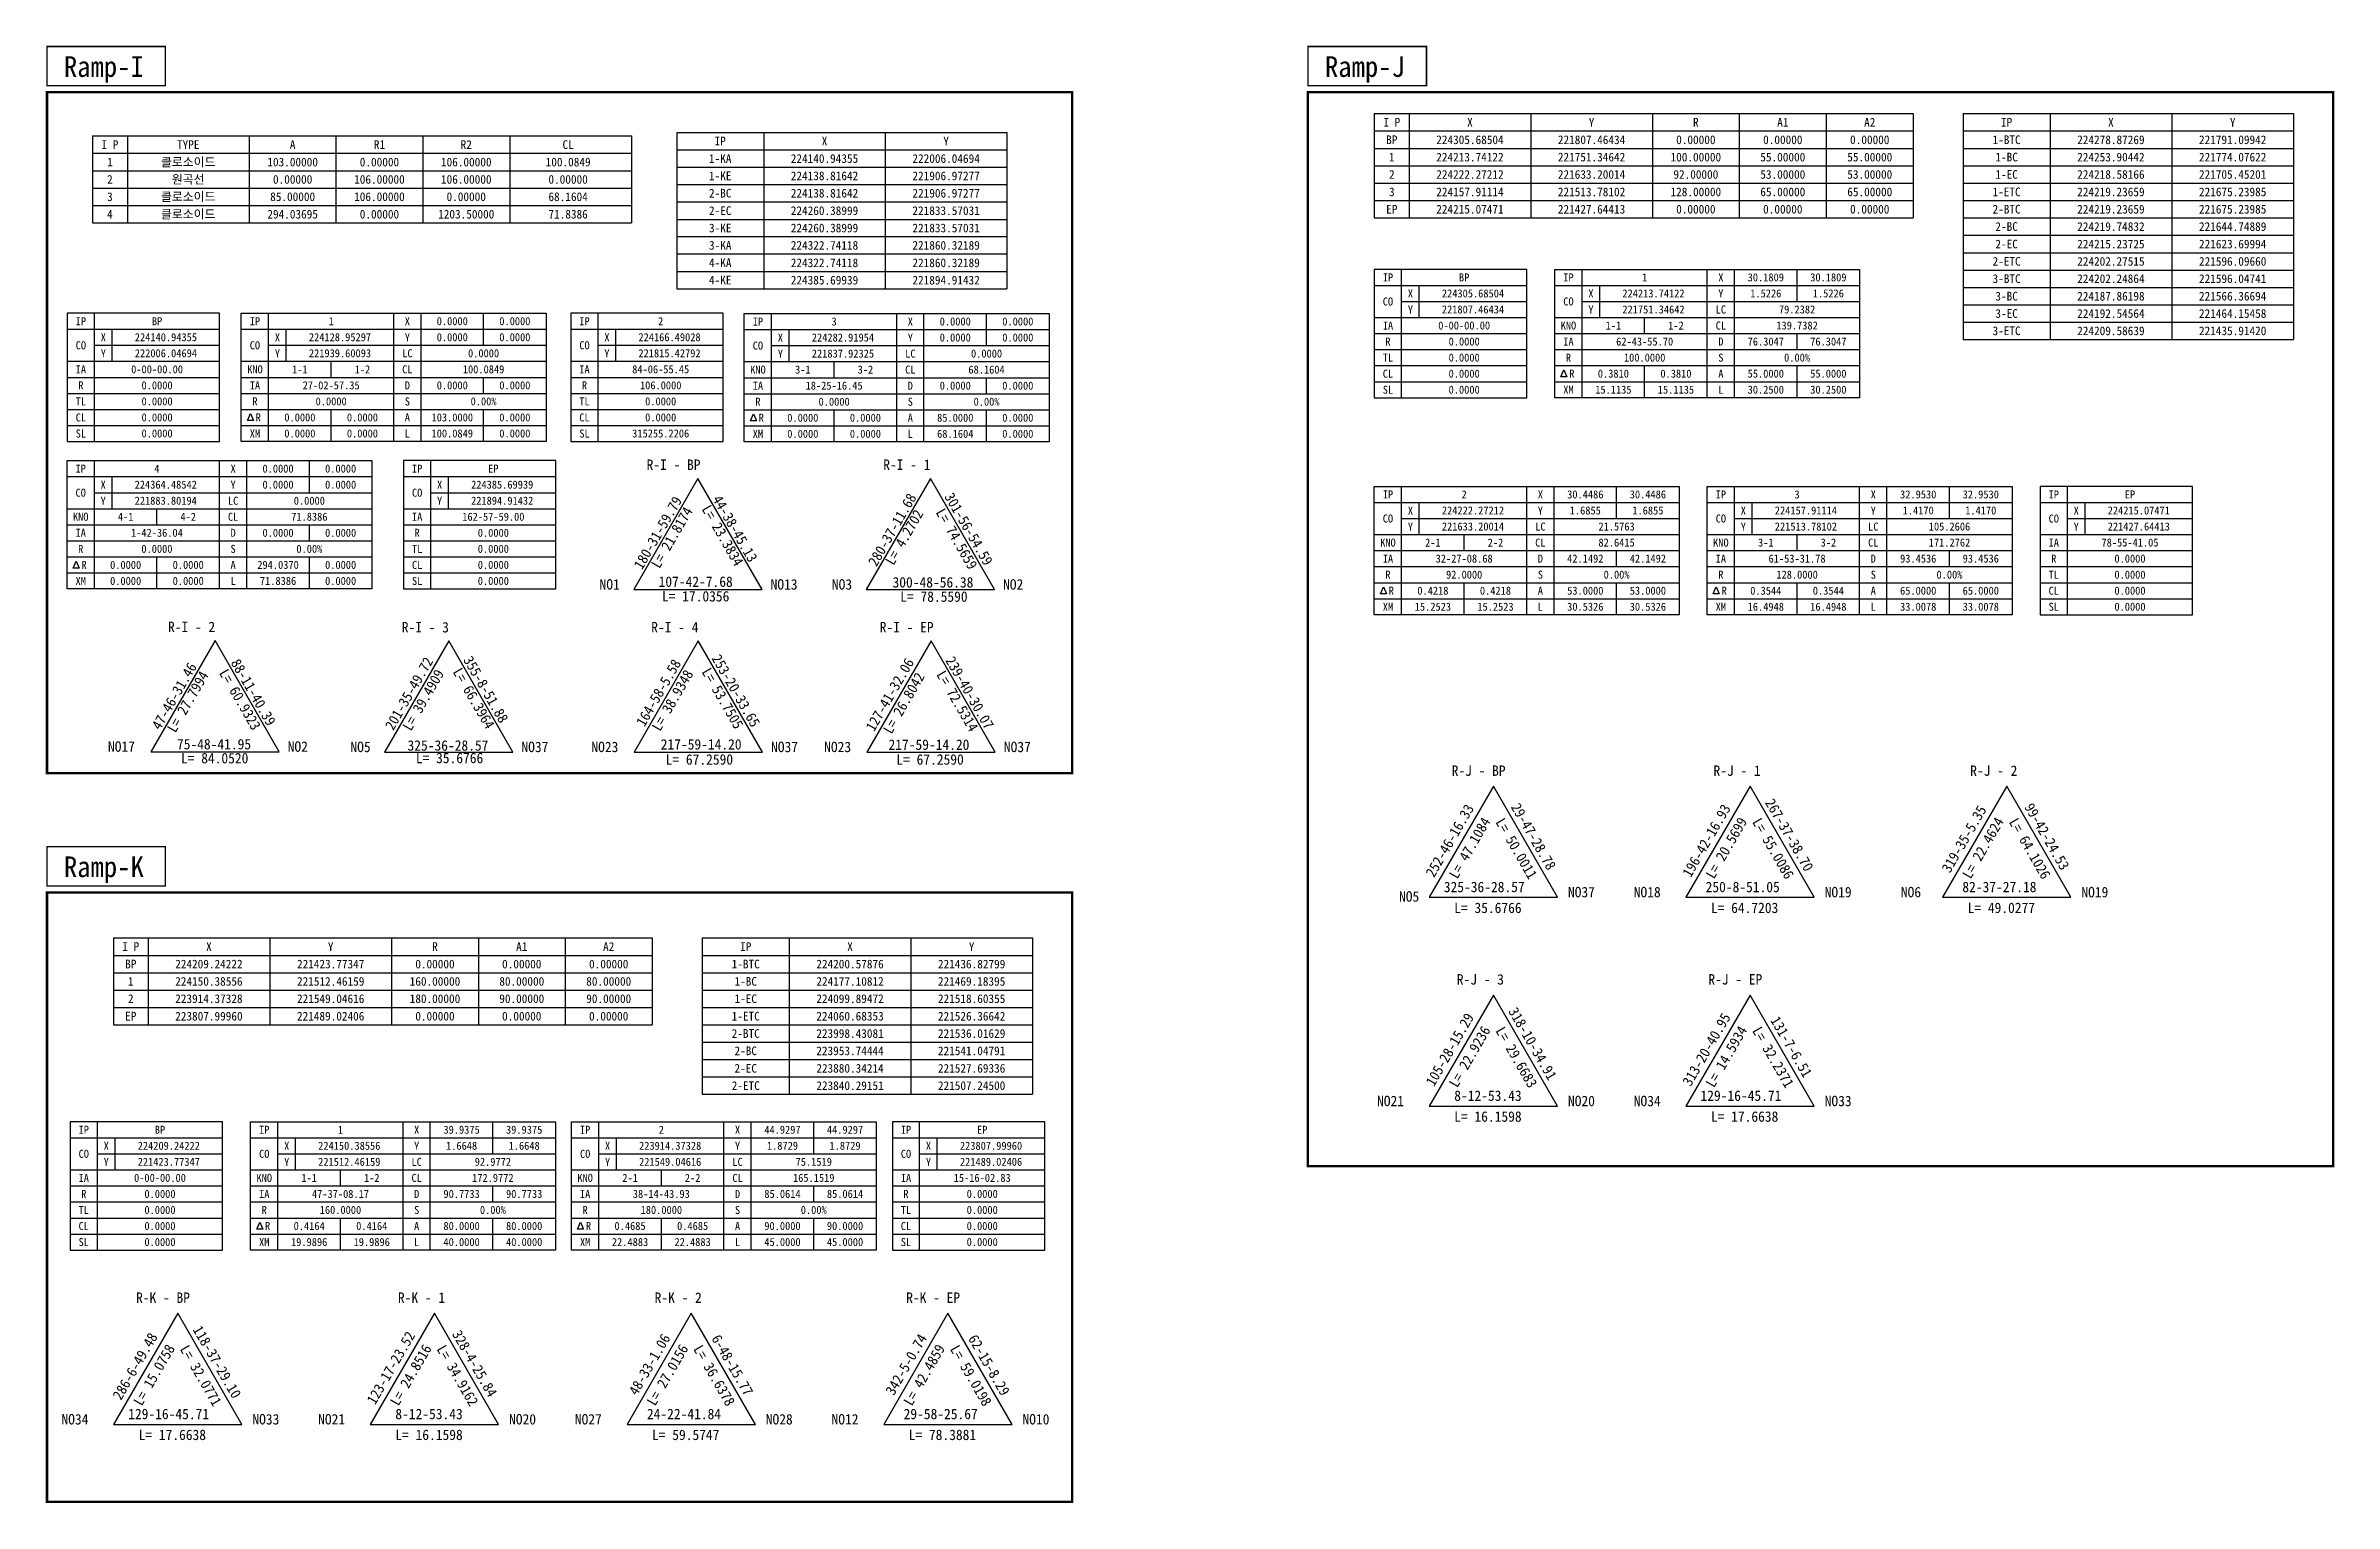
# Model space of a CAD drawing. Header units: metres. Extents: x 221037 to 222463, y 221326 to 222234.
import ezdxf
from ezdxf.enums import TextEntityAlignment as Align

# ---------------------------------------------------------------- set-up
doc = ezdxf.new("R2010")
doc.units = ezdxf.units.M
for name, color, linetype in [('CA-ALGN-TBSM', 2, 'Continuous'), ('CA-TABL-LIN1', 4, 'Continuous'), ('CA-TABL-LIN2', 1, 'Continuous'), ('CA-TABL-TEX2', 3, 'Continuous'), ('CV-SURV-LINE', 2, 'Continuous'), ('CV-SURV-TEXT', 3, 'Continuous'), ('CZ-LIN1', 7, 'Continuous'), ('CZ-TEX1', 6, 'Continuous')]:
    doc.layers.add(name, color=color, linetype=linetype)
doc.styles.add('GHS', font='DotumChe.ttf')
doc.styles.add('GTXT', font='DotumChe.ttf')
doc.styles.add('Han_Romanstyle', font='DotumChe.ttf')
doc.styles.add('돋움체', font='DotumChe.ttf')

msp = doc.modelspace()

# ---------------------------------------------------------------- texts
at = {"layer": 'CA-TABL-TEX2', "lineweight": 0, "style": 'GHS'}
for s, height, p in [('I P', 5.42, (221875.7, 222183.7)), ('X', 5.42, (221924.4, 222183.7)), ('Y', 5.42, (222000.2, 222183.7)), ('R', 5.42, (222065.2, 222183.7)), ('A1', 5.42, (222119.4, 222183.7)), ('A2', 5.42, (222173.6, 222183.7)), ('IP', 5.42, (222258.9, 222183.7)), ('X', 5.42, (222323.9, 222183.7)), ('Y', 5.42, (222399.8, 222183.7)), ('I P', 5.42, (221076.7, 222169.8)), ('TYPE', 5.42, (221125.5, 222169.8)), ('A', 5.42, (221190.6, 222169.8)), ('R1', 5.42, (221244.7, 222169.8)), ('R2', 5.42, (221298.8, 222169.8)), ('CL', 5.42, (221362.3, 222169.8)), ('IP', 5.42, (221457.1, 222172)), ('X', 5.42, (221522.1, 222172)), ('Y', 5.42, (221597.9, 222172)), ('BP', 5.42, (221875.7, 222172.8)), ('224305.68504', 5.417, (221924.4, 222172.8)), ('221807.46434', 5.417, (222000.2, 222172.8)), ('0.00000', 5.42, (222065.2, 222172.8)), ('0.00000', 5.42, (222119.4, 222172.8)), ('0.00000', 5.42, (222173.6, 222172.8)), ('1-BTC', 5.42, (222258.9, 222172.8)), ('224278.87269', 5.417, (222323.9, 222172.8)), ('221791.09942', 5.417, (222399.8, 222172.8)), ('1', 5.42, (221076.7, 222158.9)), ('클로소이드', 5.42, (221125.5, 222158.9)), ('103.00000', 5.42, (221190.6, 222158.9)), ('0.00000', 5.42, (221244.7, 222158.9)), ('106.00000', 5.42, (221298.8, 222158.9)), ('100.0849', 5.42, (221362.3, 222158.9)), ('1-KA', 5.42, (221457.1, 222161.1)), ('224140.94355', 5.417, (221522.1, 222161.1)), ('222006.04694', 5.417, (221597.9, 222161.1)), ('1', 5.42, (221875.7, 222162)), ('224213.74122', 5.417, (221924.4, 222162)), ('221751.34642', 5.417, (222000.2, 222162)), ('100.00000', 5.42, (222065.2, 222162)), ('55.00000', 5.42, (222119.4, 222162)), ('55.00000', 5.42, (222173.6, 222162)), ('1-BC', 5.42, (222258.9, 222162)), ('224253.90442', 5.417, (222323.9, 222162)), ('221774.07622', 5.417, (222399.8, 222162)), ('2', 5.42, (221076.7, 222148.1)), ('원곡선', 5.42, (221125.5, 222148.1)), ('0.00000', 5.42, (221190.6, 222148.1)), ('106.00000', 5.42, (221244.7, 222148.1)), ('106.00000', 5.42, (221298.8, 222148.1)), ('0.00000', 5.42, (221362.3, 222148.1)), ('1-KE', 5.42, (221457.1, 222150.3)), ('224138.81642', 5.417, (221522.1, 222150.3)), ('221906.97277', 5.417, (221597.9, 222150.3)), ('3', 5.42, (221875.7, 222140.3)), ('2', 5.42, (221875.7, 222151.2)), ('224222.27212', 5.417, (221924.4, 222151.2)), ('224157.91114', 5.417, (221924.4, 222140.3)), ('221633.20014', 5.417, (222000.2, 222151.2)), ('221513.78102', 5.417, (222000.2, 222140.3)), ('128.00000', 5.42, (222065.2, 222140.3)), ('92.00000', 5.42, (222065.2, 222151.2)), ('53.00000', 5.42, (222119.4, 222151.2)), ('65.00000', 5.42, (222119.4, 222140.3)), ('53.00000', 5.42, (222173.6, 222151.2)), ('65.00000', 5.42, (222173.6, 222140.3)), ('1-ETC', 5.42, (222258.9, 222140.3)), ('1-EC', 5.42, (222258.9, 222151.2)), ('224218.58166', 5.417, (222323.9, 222151.2)), ('224219.23659', 5.417, (222323.9, 222140.3)), ('221705.45201', 5.417, (222399.8, 222151.2)), ('221675.23985', 5.417, (222399.8, 222140.3)), ('3', 5.42, (221076.7, 222137.3)), ('4', 5.42, (221076.7, 222126.4)), ('클로소이드', 5.42, (221125.5, 222137.3)), ('클로소이드', 5.42, (221125.5, 222126.4)), ('294.03695', 5.42, (221190.6, 222126.4)), ('85.00000', 5.42, (221190.6, 222137.3)), ('106.00000', 5.42, (221244.7, 222137.3)), ('0.00000', 5.42, (221244.7, 222126.4)), ('1203.50000', 5.42, (221298.8, 222126.4)), ('0.00000', 5.42, (221298.8, 222137.3)), ('68.1604', 5.42, (221362.3, 222137.3)), ('71.8386', 5.42, (221362.3, 222126.4)), ('2-BC', 5.42, (221457.1, 222139.5)), ('2-EC', 5.42, (221457.1, 222128.6)), ('224138.81642', 5.417, (221522.1, 222139.5)), ('224260.38999', 5.417, (221522.1, 222128.6)), ('221906.97277', 5.417, (221597.9, 222139.5)), ('221833.57031', 5.417, (221597.9, 222128.6)), ('EP', 5.42, (221875.7, 222129.5)), ('224215.07471', 5.417, (221924.4, 222129.5)), ('221427.64413', 5.417, (222000.2, 222129.5)), ('0.00000', 5.42, (222065.2, 222129.5)), ('0.00000', 5.42, (222119.4, 222129.5)), ('0.00000', 5.42, (222173.6, 222129.5)), ('2-BTC', 5.42, (222258.9, 222129.5)), ('224219.23659', 5.417, (222323.9, 222129.5)), ('221675.23985', 5.417, (222399.8, 222129.5)), ('3-KE', 5.42, (221457.1, 222117.8)), ('224260.38999', 5.417, (221522.1, 222117.8)), ('221833.57031', 5.417, (221597.9, 222117.8)), ('2-BC', 5.42, (222258.9, 222118.7)), ('224219.74832', 5.417, (222323.9, 222118.7)), ('221644.74889', 5.417, (222399.8, 222118.7)), ('3-KA', 5.42, (221457.1, 222107)), ('224322.74118', 5.417, (221522.1, 222107)), ('221860.32189', 5.417, (221597.9, 222107)), ('2-EC', 5.42, (222258.9, 222107.8)), ('224215.23725', 5.417, (222323.9, 222107.8)), ('221623.69994', 5.417, (222399.8, 222107.8)), ('4-KA', 5.42, (221457.1, 222096.1)), ('4-KE', 5.42, (221457.1, 222085.3)), ('224322.74118', 5.417, (221522.1, 222096.1)), ('224385.69939', 5.417, (221522.1, 222085.3)), ('221860.32189', 5.417, (221597.9, 222096.1)), ('221894.91432', 5.417, (221597.9, 222085.3)), ('3-BTC', 5.42, (222258.9, 222086.2)), ('2-ETC', 5.42, (222258.9, 222097)), ('224202.27515', 5.417, (222323.9, 222097)), ('224202.24864', 5.417, (222323.9, 222086.2)), ('221596.09660', 5.417, (222399.8, 222097)), ('221596.04741', 5.417, (222399.8, 222086.2)), ('3-BC', 5.42, (222258.9, 222075.3)), ('224187.86198', 5.417, (222323.9, 222075.3)), ('221566.36694', 5.417, (222399.8, 222075.3)), ('3-EC', 5.42, (222258.9, 222064.5)), ('224192.54564', 5.417, (222323.9, 222064.5)), ('221464.15458', 5.417, (222399.8, 222064.5)), ('3-ETC', 5.42, (222258.9, 222053.7)), ('224209.58639', 5.417, (222323.9, 222053.7)), ('221435.91420', 5.417, (222399.8, 222053.7)), ('I P', 5.42, (221089.7, 221669.9)), ('X', 5.42, (221138.4, 221669.9)), ('Y', 5.42, (221214.3, 221669.9)), ('R', 5.42, (221279.3, 221669.9)), ('A1', 5.42, (221333.4, 221669.9)), ('A2', 5.42, (221387.6, 221669.9)), ('IP', 5.42, (221473, 221669.9)), ('X', 5.42, (221538, 221669.9)), ('Y', 5.42, (221613.8, 221669.9)), ('BP', 5.42, (221089.7, 221659)), ('224209.24222', 5.417, (221138.4, 221659)), ('221423.77347', 5.417, (221214.3, 221659)), ('0.00000', 5.42, (221279.3, 221659)), ('0.00000', 5.42, (221333.4, 221659)), ('0.00000', 5.42, (221387.6, 221659)), ('1-BTC', 5.42, (221473, 221659)), ('224200.57876', 5.417, (221538, 221659)), ('221436.82799', 5.417, (221613.8, 221659)), ('1', 5.42, (221089.7, 221648.2)), ('224150.38556', 5.417, (221138.4, 221648.2)), ('221512.46159', 5.417, (221214.3, 221648.2)), ('160.00000', 5.42, (221279.3, 221648.2)), ('80.00000', 5.42, (221333.4, 221648.2)), ('80.00000', 5.42, (221387.6, 221648.2)), ('1-BC', 5.42, (221473, 221648.2)), ('224177.10812', 5.417, (221538, 221648.2)), ('221469.18395', 5.417, (221613.8, 221648.2)), ('EP', 5.42, (221089.7, 221626.5)), ('2', 5.42, (221089.7, 221637.4)), ('223914.37328', 5.417, (221138.4, 221637.4)), ('223807.99960', 5.417, (221138.4, 221626.5)), ('221549.04616', 5.417, (221214.3, 221637.4)), ('221489.02406', 5.417, (221214.3, 221626.5)), ('180.00000', 5.42, (221279.3, 221637.4)), ('0.00000', 5.42, (221279.3, 221626.5)), ('90.00000', 5.42, (221333.4, 221637.4)), ('0.00000', 5.42, (221333.4, 221626.5)), ('90.00000', 5.42, (221387.6, 221637.4)), ('0.00000', 5.42, (221387.6, 221626.5)), ('1-ETC', 5.42, (221473, 221626.5)), ('1-EC', 5.42, (221473, 221637.4)), ('224099.89472', 5.417, (221538, 221637.4)), ('224060.68353', 5.417, (221538, 221626.5)), ('221518.60355', 5.417, (221613.8, 221637.4)), ('221526.36642', 5.417, (221613.8, 221626.5)), ('2-BTC', 5.42, (221473, 221615.7)), ('223998.43081', 5.417, (221538, 221615.7)), ('221536.01629', 5.417, (221613.8, 221615.7)), ('2-BC', 5.42, (221473, 221604.9)), ('223953.74444', 5.417, (221538, 221604.9)), ('221541.04791', 5.417, (221613.8, 221604.9)), ('2-EC', 5.42, (221473, 221594)), ('223880.34214', 5.417, (221538, 221594)), ('221527.69336', 5.417, (221613.8, 221594)), ('2-ETC', 5.42, (221473, 221583.2)), ('223840.29151', 5.417, (221538, 221583.2)), ('221507.24500', 5.417, (221613.8, 221583.2))]:
    msp.add_text(s, height=height, dxfattribs=at).set_placement(p, align=Align.CENTER)
at = {"layer": 'CV-SURV-TEXT', "style": 'Han_Romanstyle'}
for s, p in [('R-I - BP', (221411.2, 221969.7)), ('R-I - 1', (221558.7, 221969.7)), ('107-42-7.68', (221418.7, 221896.8)), ('NO1', (221381.9, 221895.1)), ('L= 17.0356', (221420.8, 221887.7)), ('NO13', (221488.5, 221895.1)), ('NO3', (221526.7, 221895.1)), ('300-48-56.38', (221564.5, 221896.4)), ('L= 78.5590', (221569.3, 221887.5)), ('NO2', (221633.4, 221895.1)), ('R-I - 2', (221112.9, 221868.6)), ('R-I - 3', (221258.6, 221868.4)), ('R-I - 4', (221414.1, 221868.4)), ('R-I - EP', (221556.5, 221868.4)), ('NO17', (221075.5, 221794)), ('75-48-41.95', (221118.5, 221795.5)), ('L= 84.0520', (221121, 221786.8)), ('NO2', (221187.5, 221794)), ('NO5', (221226.6, 221793.8)), ('325-36-28.57', (221262.2, 221794.7)), ('L= 35.6766', (221267.4, 221786.9)), ('NO37', (221333.2, 221793.8)), ('NO23', (221376.8, 221793.8)), ('217-59-14.20', (221420, 221795.4)), ('L= 67.2590', (221423.1, 221786)), ('NO37', (221488.8, 221793.8)), ('NO23', (221521.9, 221793.8)), ('217-59-14.20', (221562, 221795.2)), ('L= 67.2590', (221566.9, 221786)), ('NO37', (221633.9, 221793.8)), ('R-J - BP', (221913, 221779)), ('R-J - 1', (222076.2, 221779)), ('R-J - 2', (222236.2, 221779)), ('NO5', (221880.2, 221700.6)), ('325-36-28.57', (221908.1, 221706.5)), ('NO37', (221985.5, 221703.3)), ('NO18', (222026.5, 221703.3)), ('250-8-51.05', (222071.3, 221706.5)), ('NO19', (222145.5, 221703.3)), ('NO6', (222193, 221703.3)), ('82-37-27.18', (222231.3, 221706.5)), ('NO19', (222305.5, 221703.3)), ('L= 35.6766', (221914.6, 221693.5)), ('L= 64.7203', (222074.6, 221693.5)), ('L= 49.0277', (222234.6, 221693.5)), ('R-J - 3', (221916.2, 221648.9)), ('R-J - EP', (222073, 221648.9)), ('NO21', (221866.5, 221573.1)), ('8-12-53.43', (221914.6, 221576.4)), ('NO20', (221985.5, 221573.1)), ('NO34', (222026.5, 221573.1)), ('129-16-45.71', (222068.1, 221576.4)), ('NO33', (222145.5, 221573.1)), ('L= 16.1598', (221914.6, 221563.4)), ('L= 17.6638', (222074.6, 221563.4)), ('R-K - BP', (221093, 221450.5)), ('R-K - 1', (221256.2, 221450.5)), ('R-K - 2', (221416.2, 221450.5)), ('R-K - EP', (221573, 221450.5)), ('NO34', (221046.5, 221374.7)), ('129-16-45.71', (221088.1, 221378)), ('NO33', (221165.5, 221374.7)), ('NO21', (221206.5, 221374.7)), ('8-12-53.43', (221254.6, 221378)), ('NO20', (221325.5, 221374.7)), ('NO27', (221366.5, 221374.7)), ('24-22-41.84', (221411.4, 221378)), ('NO28', (221485.5, 221374.7)), ('NO12', (221526.5, 221374.7)), ('29-58-25.67', (221571.4, 221378)), ('NO10', (221645.5, 221374.7)), ('L= 17.6638', (221094.6, 221365)), ('L= 16.1598', (221254.6, 221365)), ('L= 59.5747', (221414.6, 221365)), ('L= 78.3881', (221574.6, 221365))]:
    msp.add_text(s, height=6.5, dxfattribs=at).set_placement(p)
for s, rotation, p in [('180-31-59.79', 60.0007, (221408.4, 221907.1)), ('L= 21.8174', 60.0007, (221419.2, 221907.8)), ('L= 23.3834', 299.9993, (221445.3, 221945.4)), ('44-38-45.13', 299.9993, (221452, 221951.5)), ('280-37-11.68', 60.0007, (221554.5, 221909)), ('L= 74.5659', 299.9993, (221591.2, 221943.3)), ('301-56-54.59', 299.9993, (221596.6, 221953.1)), ('L= 4.2702', 60.0007, (221565.1, 221909.8)), ('47-46-31.46', 60.0007, (221108, 221807.1)), ('88-11-40.39', 299.9993, (221151.8, 221849.5)), ('201-35-49.72', 60.0007, (221253.3, 221806.9)), ('L= 66.3964', 299.9993, (221290.2, 221843.9)), ('355-8-51.88', 299.9993, (221296.7, 221851.3)), ('164-58-5.58', 60.0007, (221409.9, 221809.2)), ('L= 53.7505', 299.9993, (221445.3, 221843.9)), ('253-20-33.65', 299.9993, (221451.5, 221852.3)), ('127-41-32.06', 60.0007, (221553, 221806.2)), ('239-40-30.07', 299.9993, (221597.2, 221851)), ('L= 27.7994', 60.0007, (221117.5, 221805.4)), ('L= 60.9323', 299.9993, (221144.5, 221843.2)), ('L= 39.4909', 60.0007, (221264.3, 221806.5)), ('L= 38.9348', 60.0007, (221419.6, 221806.3)), ('L= 26.8042', 60.0007, (221563.8, 221804.6)), ('L= 72.5314', 299.9993, (221591.6, 221842.2)), ('252-46-16.33', 60.0007, (221902, 221715.2)), ('29-47-28.78', 299.9993, (221949.7, 221759.6)), ('196-42-16.93', 60.0007, (222062, 221715.2)), ('267-37-38.70', 299.9993, (222108.1, 221762.4)), ('319-35-5.35', 60.0007, (222223.6, 221718)), ('99-42-24.53', 299.9993, (222269.7, 221759.6)), ('L= 47.1084', 60.0007, (221916.5, 221714.3)), ('L= 50.0011', 299.9993, (221940.1, 221750.3)), ('L= 20.5699', 60.0007, (222076.5, 221714.3)), ('L= 55.0086', 299.9993, (222100.1, 221750.3)), ('L= 22.4624', 60.0007, (222236.5, 221714.3)), ('L= 64.1026', 299.9993, (222260.1, 221750.3)), ('318-10-34.91', 299.9993, (221948.1, 221632.3)), ('105-28-15.29', 60.0007, (221902, 221585)), ('L= 22.9236', 60.0007, (221916.5, 221584.2)), ('L= 29.6683', 299.9993, (221940.1, 221620.2)), ('313-20-40.95', 60.0007, (222062, 221585)), ('L= 14.5934', 60.0007, (222076.5, 221584.2)), ('L= 32.2371', 299.9993, (222100.1, 221620.2)), ('131-7-6.51', 299.9993, (222111.4, 221626.7)), ('118-37-29.10', 299.9993, (221128.1, 221433.9)), ('123-17-23.52', 60.0007, (221242, 221386.6)), ('328-4-25.84', 299.9993, (221289.7, 221431.1)), ('286-6-49.48', 60.0007, (221083.6, 221389.4)), ('L= 15.0758', 60.0007, (221096.5, 221385.8)), ('L= 32.0771', 299.9993, (221120.1, 221421.8)), ('L= 24.8516', 60.0007, (221256.5, 221385.8)), ('L= 34.9162', 299.9993, (221280.1, 221421.8)), ('48-33-1.06', 60.0007, (221405.3, 221392.3)), ('L= 27.0156', 60.0007, (221416.5, 221385.8)), ('L= 36.6378', 299.9993, (221440.1, 221421.8)), ('6-48-15.77', 299.9993, (221451.4, 221428.3)), ('342-5-0.74', 60.0007, (221565.3, 221392.3)), ('L= 42.4859', 60.0007, (221576.5, 221385.8)), ('L= 59.0198', 299.9993, (221600.1, 221421.8)), ('62-15-8.29', 299.9993, (221611.4, 221428.3))]:
    msp.add_text(s, height=6.5, rotation=rotation, dxfattribs=at).set_placement(p)
at = {"layer": 'CZ-TEX1', "style": '돋움체'}
for s, p in [('Ramp-I', (221048, 222214.7)), ('Ramp-J', (221834, 222214.7)), ('Ramp-K', (221048, 221715.9))]:
    msp.add_text(s, height=12.86, dxfattribs=at).set_placement(p)

# ---------------------------------------------------------------- blocks, each defined once
blk = doc.blocks.new('CACTCRV')
at = {"layer": 'CA-TABL-LIN1'}
blk.add_line((-15.25, -20), (-15.25, 20), dxfattribs=at)
blk.add_lwpolyline([(-23.75, -20), (23.75, -20), (23.75, 20), (-23.75, 20)], close=True, dxfattribs=at)
at = {"layer": 'CA-TABL-LIN2'}
for p, q in [((-23.75, 15), (23.75, 15)), ((-9.75, 5), (-9.75, 15)), ((-15.25, 10), (23.75, 10)), ((-23.75, 5), (23.75, 5)), ((-23.75, 0), (23.75, 0)), ((-23.75, -5), (23.75, -5)), ((-23.75, -10), (23.75, -10)), ((-23.75, -15), (23.75, -15))]:
    blk.add_line(p, q, dxfattribs=at)
at = {"layer": 'CA-TABL-TEX2', "style": 'GTXT'}
for s, p in [('IP', (-19.5, 17.5)), ('CO', (-19.5, 10)), ('Y', (-12.5, 7.5)), ('X', (-12.5, 12.5)), ('IA', (-19.5, 2.5)), ('TL', (-19.5, -7.5)), ('R', (-19.5, -2.5)), ('CL', (-19.5, -12.5)), ('SL', (-19.5, -17.5))]:
    blk.add_text(s, height=2.5, dxfattribs=at).set_placement(p, align=Align.MIDDLE_CENTER)
at = {"layer": 'CA-TABL-TEX2', "style": 'GTXT', "flags": 4}
for tag, p in [('IPNO', (4.25, 17.5)), ('COX', (7, 12.5)), ('COY', (7, 7.5)), ('IA', (4.25, 2.5)), ('TL', (4.25, -7.5)), ('R', (4.25, -2.5)), ('CL', (4.25, -12.5)), ('SL', (4.25, -17.5))]:
    blk.add_attdef(tag, text='', height=2.5, dxfattribs=at).set_placement(p, align=Align.MIDDLE)
blk = doc.blocks.new('CACTSPR')
at = {"layer": 'CA-TABL-LIN1'}
for p, q in [((0, -20), (0, 20)), ((8.5, -20), (8.5, 20))]:
    blk.add_line(p, q, dxfattribs=at)
blk.add_lwpolyline([(47.5, -20), (-47.5, -20), (-47.5, 20), (47.5, 20)], close=True, dxfattribs=at)
blk.add_lwpolyline([(-39, -20), (-39, 20)], dxfattribs=at)
at = {"layer": 'CA-TABL-LIN2'}
for p, q in [((-47.5, 15), (47.5, 15)), ((-33.5, 5), (-33.5, 15)), ((28, 10), (28, 20)), ((-39, 10), (47.5, 10)), ((-47.5, 5), (47.5, 5)), ((-47.5, 0), (47.5, 0)), ((-19.5, 0), (-19.5, 5)), ((28, -5), (28, 0)), ((-47.5, -5), (47.5, -5)), ((-47.5, -10), (47.5, -10)), ((-19.5, -20), (-19.5, -10)), ((28, -20), (28, -10)), ((-47.5, -15), (47.5, -15))]:
    blk.add_line(p, q, dxfattribs=at)
at = {"layer": 'CA-TABL-TEX2'}
blk.add_lwpolyline([(-44.67, -11.31), (-43.73, -13.49), (-45.61, -13.49)], close=True, dxfattribs=at)
at = {"layer": 'CA-TABL-TEX2', "style": 'GTXT'}
for s, p in [('IP', (-43.25, 17.5)), ('X', (4.25, 17.5)), ('CO', (-43.25, 10)), ('Y', (-36.25, 7.5)), ('X', (-36.25, 12.5)), ('LC', (4.25, 7.5)), ('Y', (4.25, 12.5)), ('KNO', (-43.25, 2.5)), ('CL', (4.25, 2.5)), ('IA', (-43.25, -2.5)), ('R', (-43.25, -7.5)), ('S', (4.25, -7.5)), ('D', (4.25, -2.5)), ('A', (4.25, -12.5)), ('XM', (-43.25, -17.5)), ('L', (4.25, -17.5))]:
    blk.add_text(s, height=2.5, dxfattribs=at).set_placement(p, align=Align.MIDDLE_CENTER)
blk.add_text('R', height=2.5, dxfattribs=at).set_placement((-42.2, -12.49), align=Align.MIDDLE)
at = {"layer": 'CA-TABL-TEX2', "style": 'GTXT', "flags": 4}
for tag, p in [('IPNO', (-19.5, 17.5)), ('X1', (18.25, 17.5)), ('X2', (37.75, 17.5)), ('COX', (-16.75, 12.5)), ('COY', (-16.75, 7.5)), ('Y1', (18.25, 12.5)), ('LC', (28, 7.5)), ('Y2', (37.75, 12.5)), ('KNO1', (-29.25, 2.5)), ('KNO2', (-9.75, 2.5)), ('CL', (28, 2.5)), ('IA', (-19.5, -2.5)), ('R', (-19.5, -7.5)), ('D1', (18.25, -2.5)), ('S', (28, -7.5)), ('D2', (37.75, -2.5)), ('DR1', (-29.25, -12.5)), ('DR2', (-9.75, -12.5)), ('A1', (18.25, -12.5)), ('A2', (37.75, -12.5)), ('XM1', (-29.25, -17.5)), ('XM2', (-9.75, -17.5)), ('SL1', (18.25, -17.5)), ('SL2', (37.75, -17.5))]:
    blk.add_attdef(tag, text='', height=2.5, dxfattribs=at).set_placement(p, align=Align.MIDDLE)

# ---------------------------------------------------------------- linework, layer by layer
at = {"layer": 'CA-TABL-LIN1', "linetype": 'Continuous'}
for p, q in [((221864.8, 222191.8), (222200.7, 222191.8)), ((221864.8, 222191.8), (221864.8, 222126.8)), ((221886.5, 222191.8), (221886.5, 222181)), ((221962.3, 222191.8), (221962.3, 222181)), ((222038.2, 222191.8), (222038.2, 222181)), ((222092.3, 222191.8), (222092.3, 222181)), ((222146.5, 222191.8), (222146.5, 222181)), ((222200.7, 222191.8), (222200.7, 222181)), ((222231.8, 222191.8), (222437.7, 222191.8)), ((222231.8, 222191.8), (222231.8, 222051)), ((222286, 222191.8), (222286, 222181)), ((222361.8, 222191.8), (222361.8, 222181)), ((222437.7, 222191.8), (222437.7, 222181)), ((221065.9, 222177.9), (221401.7, 222177.9)), ((221065.9, 222177.9), (221065.9, 222123.7)), ((221087.6, 222177.9), (221087.6, 222167.1)), ((221163.4, 222177.9), (221163.4, 222167.1)), ((221217.6, 222177.9), (221217.6, 222167.1)), ((221217.6, 222177.9), (221217.6, 222167.1)), ((221271.7, 222177.9), (221271.7, 222167.1)), ((221325.9, 222177.9), (221325.9, 222167.1)), ((221401.7, 222177.9), (221401.7, 222167.1)), ((221430, 222180.1), (221635.8, 222180.1)), ((221430, 222180.1), (221430, 222082.6)), ((221484.2, 222180.1), (221484.2, 222169.3)), ((221560, 222180.1), (221560, 222169.3)), ((221635.8, 222180.1), (221635.8, 222169.3)), ((221864.8, 222181), (221886.5, 222181)), ((221886.5, 222181), (221962.3, 222181)), ((221886.5, 222181), (221886.5, 222170.1)), ((221962.3, 222181), (222038.2, 222181)), ((221962.3, 222181), (221962.3, 222170.1)), ((222038.2, 222181), (222092.3, 222181)), ((222038.2, 222181), (222038.2, 222170.1)), ((222092.3, 222181), (222146.5, 222181)), ((222092.3, 222181), (222092.3, 222170.1)), ((222146.5, 222181), (222200.7, 222181)), ((222146.5, 222181), (222146.5, 222170.1)), ((222200.7, 222181), (222200.7, 222170.1)), ((222231.8, 222181), (222286, 222181)), ((222286, 222181), (222361.8, 222181)), ((222286, 222181), (222286, 222170.1)), ((222361.8, 222181), (222437.7, 222181)), ((222361.8, 222181), (222361.8, 222170.1)), ((222437.7, 222181), (222437.7, 222170.1)), ((221065.9, 222167.1), (221087.6, 222167.1)), ((221087.6, 222167.1), (221163.4, 222167.1)), ((221087.6, 222167.1), (221087.6, 222156.2)), ((221163.4, 222167.1), (221239.2, 222167.1)), ((221163.4, 222167.1), (221163.4, 222156.2)), ((221217.6, 222167.1), (221271.7, 222167.1)), ((221217.6, 222167.1), (221217.6, 222156.2)), ((221271.7, 222167.1), (221325.9, 222167.1)), ((221271.7, 222167.1), (221271.7, 222156.2)), ((221325.9, 222167.1), (221401.7, 222167.1)), ((221325.9, 222167.1), (221325.9, 222156.2)), ((221401.7, 222167.1), (221401.7, 222156.2)), ((221430, 222169.3), (221484.2, 222169.3)), ((221484.2, 222169.3), (221560, 222169.3)), ((221484.2, 222169.3), (221484.2, 222158.4)), ((221560, 222169.3), (221635.8, 222169.3)), ((221560, 222169.3), (221560, 222158.4)), ((221635.8, 222169.3), (221635.8, 222158.4)), ((221864.8, 222170.1), (221886.5, 222170.1)), ((221886.5, 222170.1), (221962.3, 222170.1)), ((221886.5, 222170.1), (221886.5, 222159.3)), ((221962.3, 222170.1), (222038.2, 222170.1)), ((221962.3, 222170.1), (221962.3, 222159.3)), ((222038.2, 222170.1), (222092.3, 222170.1)), ((222038.2, 222170.1), (222038.2, 222159.3)), ((222092.3, 222170.1), (222146.5, 222170.1)), ((222092.3, 222170.1), (222092.3, 222159.3)), ((222146.5, 222170.1), (222200.7, 222170.1)), ((222146.5, 222170.1), (222146.5, 222159.3)), ((222200.7, 222170.1), (222200.7, 222159.3)), ((222231.8, 222170.1), (222286, 222170.1)), ((222286, 222170.1), (222361.8, 222170.1)), ((222286, 222170.1), (222286, 222159.3)), ((222361.8, 222170.1), (222437.7, 222170.1)), ((222361.8, 222170.1), (222361.8, 222159.3)), ((222437.7, 222170.1), (222437.7, 222159.3)), ((221065.9, 222156.2), (221087.6, 222156.2)), ((221065.9, 222145.4), (221087.6, 222145.4)), ((221087.6, 222156.2), (221163.4, 222156.2)), ((221087.6, 222156.2), (221087.6, 222145.4)), ((221087.6, 222145.4), (221163.4, 222145.4)), ((221087.6, 222145.4), (221087.6, 222134.6)), ((221163.4, 222156.2), (221239.2, 222156.2)), ((221163.4, 222156.2), (221163.4, 222145.4)), ((221163.4, 222145.4), (221239.2, 222145.4)), ((221163.4, 222145.4), (221163.4, 222134.6)), ((221217.6, 222156.2), (221271.7, 222156.2)), ((221217.6, 222156.2), (221217.6, 222145.4)), ((221217.6, 222145.4), (221271.7, 222145.4)), ((221217.6, 222145.4), (221217.6, 222134.6)), ((221271.7, 222156.2), (221325.9, 222156.2)), ((221271.7, 222156.2), (221271.7, 222145.4)), ((221271.7, 222145.4), (221325.9, 222145.4)), ((221271.7, 222145.4), (221271.7, 222134.6)), ((221325.9, 222156.2), (221401.7, 222156.2)), ((221325.9, 222156.2), (221325.9, 222145.4)), ((221325.9, 222145.4), (221401.7, 222145.4)), ((221325.9, 222145.4), (221325.9, 222134.6)), ((221401.7, 222156.2), (221401.7, 222145.4)), ((221401.7, 222145.4), (221401.7, 222134.6)), ((221430, 222158.4), (221484.2, 222158.4)), ((221430, 222147.6), (221484.2, 222147.6)), ((221484.2, 222158.4), (221560, 222158.4)), ((221484.2, 222158.4), (221484.2, 222147.6)), ((221484.2, 222147.6), (221560, 222147.6)), ((221484.2, 222147.6), (221484.2, 222125.9)), ((221560, 222158.4), (221635.8, 222158.4)), ((221560, 222158.4), (221560, 222147.6)), ((221560, 222147.6), (221635.8, 222147.6)), ((221560, 222147.6), (221560, 222125.9)), ((221635.8, 222158.4), (221635.8, 222147.6)), ((221635.8, 222147.6), (221635.8, 222125.9)), ((221864.8, 222159.3), (221886.5, 222159.3)), ((221864.8, 222148.5), (221886.5, 222148.5)), ((221886.5, 222159.3), (221962.3, 222159.3)), ((221886.5, 222159.3), (221886.5, 222148.5)), ((221886.5, 222148.5), (221962.3, 222148.5)), ((221886.5, 222148.5), (221886.5, 222137.6)), ((221962.3, 222159.3), (222038.2, 222159.3)), ((221962.3, 222159.3), (221962.3, 222148.5)), ((221962.3, 222148.5), (222038.2, 222148.5)), ((221962.3, 222148.5), (221962.3, 222137.6)), ((222038.2, 222159.3), (222092.3, 222159.3)), ((222038.2, 222159.3), (222038.2, 222148.5)), ((222038.2, 222148.5), (222092.3, 222148.5)), ((222038.2, 222148.5), (222038.2, 222137.6)), ((222092.3, 222159.3), (222146.5, 222159.3)), ((222092.3, 222159.3), (222092.3, 222148.5)), ((222092.3, 222148.5), (222146.5, 222148.5)), ((222092.3, 222148.5), (222092.3, 222137.6)), ((222146.5, 222159.3), (222200.7, 222159.3)), ((222146.5, 222159.3), (222146.5, 222148.5)), ((222146.5, 222148.5), (222200.7, 222148.5)), ((222146.5, 222148.5), (222146.5, 222137.6)), ((222200.7, 222159.3), (222200.7, 222148.5)), ((222200.7, 222148.5), (222200.7, 222137.6)), ((222231.8, 222159.3), (222286, 222159.3)), ((222231.8, 222148.5), (222286, 222148.5)), ((222286, 222159.3), (222361.8, 222159.3)), ((222286, 222159.3), (222286, 222137.6)), ((222286, 222148.5), (222361.8, 222148.5)), ((222361.8, 222159.3), (222437.7, 222159.3)), ((222361.8, 222159.3), (222361.8, 222137.6)), ((222361.8, 222148.5), (222437.7, 222148.5)), ((222437.7, 222159.3), (222437.7, 222137.6)), ((221065.9, 222134.6), (221087.6, 222134.6)), ((221087.6, 222134.6), (221163.4, 222134.6)), ((221087.6, 222134.6), (221087.6, 222123.7)), ((221163.4, 222134.6), (221239.2, 222134.6)), ((221163.4, 222134.6), (221163.4, 222123.7)), ((221217.6, 222134.6), (221271.7, 222134.6)), ((221217.6, 222134.6), (221217.6, 222123.7)), ((221271.7, 222134.6), (221325.9, 222134.6)), ((221271.7, 222134.6), (221271.7, 222123.7)), ((221325.9, 222134.6), (221401.7, 222134.6)), ((221325.9, 222134.6), (221325.9, 222123.7)), ((221401.7, 222134.6), (221401.7, 222123.7)), ((221430, 222136.8), (221484.2, 222136.8)), ((221484.2, 222136.8), (221560, 222136.8)), ((221560, 222136.8), (221635.8, 222136.8)), ((221864.8, 222137.6), (221886.5, 222137.6)), ((221886.5, 222137.6), (221962.3, 222137.6)), ((221886.5, 222137.6), (221886.5, 222126.8)), ((221962.3, 222137.6), (222038.2, 222137.6)), ((221962.3, 222137.6), (221962.3, 222126.8)), ((222038.2, 222137.6), (222092.3, 222137.6)), ((222038.2, 222137.6), (222038.2, 222126.8)), ((222092.3, 222137.6), (222146.5, 222137.6)), ((222092.3, 222137.6), (222092.3, 222126.8)), ((222146.5, 222137.6), (222200.7, 222137.6)), ((222146.5, 222137.6), (222146.5, 222126.8)), ((222200.7, 222137.6), (222200.7, 222126.8)), ((222231.8, 222137.6), (222286, 222137.6)), ((222286, 222137.6), (222361.8, 222137.6)), ((222286, 222137.6), (222286, 222126.8)), ((222361.8, 222137.6), (222437.7, 222137.6)), ((222361.8, 222137.6), (222361.8, 222126.8)), ((222437.7, 222137.6), (222437.7, 222126.8)), ((221065.9, 222123.7), (221087.6, 222123.7)), ((221087.6, 222123.7), (221163.4, 222123.7)), ((221163.4, 222123.7), (221239.2, 222123.7)), ((221217.6, 222123.7), (221271.7, 222123.7)), ((221271.7, 222123.7), (221325.9, 222123.7)), ((221325.9, 222123.7), (221401.7, 222123.7)), ((221430, 222125.9), (221484.2, 222125.9)), ((221484.2, 222125.9), (221560, 222125.9)), ((221484.2, 222125.9), (221484.2, 222115.1)), ((221560, 222125.9), (221635.8, 222125.9)), ((221560, 222125.9), (221560, 222115.1)), ((221635.8, 222125.9), (221635.8, 222115.1)), ((221864.8, 222126.8), (221886.5, 222126.8)), ((221886.5, 222126.8), (221962.3, 222126.8)), ((221962.3, 222126.8), (222038.2, 222126.8)), ((222038.2, 222126.8), (222092.3, 222126.8)), ((222092.3, 222126.8), (222146.5, 222126.8)), ((222146.5, 222126.8), (222200.7, 222126.8)), ((222231.8, 222126.8), (222286, 222126.8)), ((222286, 222126.8), (222361.8, 222126.8)), ((222286, 222126.8), (222286, 222116)), ((222361.8, 222126.8), (222437.7, 222126.8)), ((222361.8, 222126.8), (222361.8, 222116)), ((222437.7, 222126.8), (222437.7, 222116)), ((221430, 222115.1), (221484.2, 222115.1)), ((221430, 222104.3), (221484.2, 222104.3)), ((221484.2, 222115.1), (221560, 222115.1)), ((221484.2, 222115.1), (221484.2, 222104.3)), ((221484.2, 222104.3), (221560, 222104.3)), ((221484.2, 222104.3), (221484.2, 222093.4)), ((221560, 222115.1), (221635.8, 222115.1)), ((221560, 222115.1), (221560, 222104.3)), ((221560, 222104.3), (221635.8, 222104.3)), ((221560, 222104.3), (221560, 222093.4)), ((221635.8, 222115.1), (221635.8, 222104.3)), ((221635.8, 222104.3), (221635.8, 222093.4)), ((222231.8, 222116), (222286, 222116)), ((222231.8, 222105.1), (222286, 222105.1)), ((222286, 222116), (222361.8, 222116)), ((222286, 222116), (222286, 222105.1)), ((222286, 222105.1), (222286, 222094.3)), ((222286, 222105.1), (222361.8, 222105.1)), ((222361.8, 222116), (222437.7, 222116)), ((222361.8, 222116), (222361.8, 222105.1)), ((222361.8, 222105.1), (222361.8, 222094.3)), ((222361.8, 222105.1), (222437.7, 222105.1)), ((222437.7, 222116), (222437.7, 222105.1)), ((222437.7, 222105.1), (222437.7, 222094.3)), ((221430, 222093.4), (221484.2, 222093.4)), ((221484.2, 222093.4), (221484.2, 222082.6)), ((221484.2, 222093.4), (221560, 222093.4)), ((221560, 222093.4), (221560, 222082.6)), ((221560, 222093.4), (221635.8, 222093.4)), ((221635.8, 222093.4), (221635.8, 222082.6)), ((222231.8, 222094.3), (222286, 222094.3)), ((222286, 222094.3), (222361.8, 222094.3)), ((222286, 222094.3), (222286, 222083.5)), ((222361.8, 222094.3), (222437.7, 222094.3)), ((222361.8, 222094.3), (222361.8, 222083.5)), ((222437.7, 222094.3), (222437.7, 222083.5)), ((221430, 222082.6), (221484.2, 222082.6)), ((221484.2, 222082.6), (221560, 222082.6)), ((221560, 222082.6), (221635.8, 222082.6)), ((222231.8, 222083.5), (222286, 222083.5)), ((222286, 222083.5), (222361.8, 222083.5)), ((222286, 222083.5), (222286, 222072.6)), ((222361.8, 222083.5), (222437.7, 222083.5)), ((222361.8, 222083.5), (222361.8, 222072.6)), ((222437.7, 222083.5), (222437.7, 222072.6)), ((222231.8, 222072.6), (222286, 222072.6)), ((222231.8, 222061.8), (222286, 222061.8)), ((222286, 222072.6), (222361.8, 222072.6)), ((222286, 222072.6), (222286, 222061.8)), ((222286, 222061.8), (222361.8, 222061.8)), ((222286, 222061.8), (222286, 222051)), ((222361.8, 222072.6), (222437.7, 222072.6)), ((222361.8, 222072.6), (222361.8, 222061.8)), ((222361.8, 222061.8), (222437.7, 222061.8)), ((222361.8, 222061.8), (222361.8, 222051)), ((222437.7, 222072.6), (222437.7, 222061.8)), ((222437.7, 222061.8), (222437.7, 222051)), ((222231.8, 222051), (222286, 222051)), ((222286, 222051), (222361.8, 222051)), ((222361.8, 222051), (222437.7, 222051)), ((221078.9, 221678), (221414.7, 221678)), ((221078.9, 221678), (221078.9, 221623.8)), ((221100.5, 221678), (221100.5, 221667.1)), ((221176.4, 221678), (221176.4, 221667.1)), ((221252.2, 221678), (221252.2, 221667.1)), ((221306.4, 221678), (221306.4, 221667.1)), ((221360.5, 221678), (221360.5, 221667.1)), ((221414.7, 221678), (221414.7, 221667.1)), ((221445.9, 221678), (221651.7, 221678)), ((221445.9, 221678), (221445.9, 221580.5)), ((221500, 221678), (221500, 221667.1)), ((221575.9, 221678), (221575.9, 221667.1)), ((221651.7, 221678), (221651.7, 221667.1)), ((221078.9, 221667.1), (221100.5, 221667.1)), ((221100.5, 221667.1), (221176.4, 221667.1)), ((221100.5, 221667.1), (221100.5, 221656.3)), ((221176.4, 221667.1), (221252.2, 221667.1)), ((221176.4, 221667.1), (221176.4, 221656.3)), ((221252.2, 221667.1), (221306.4, 221667.1)), ((221252.2, 221667.1), (221252.2, 221656.3)), ((221306.4, 221667.1), (221360.5, 221667.1)), ((221306.4, 221667.1), (221306.4, 221656.3)), ((221360.5, 221667.1), (221414.7, 221667.1)), ((221360.5, 221667.1), (221360.5, 221656.3)), ((221414.7, 221667.1), (221414.7, 221656.3)), ((221445.9, 221667.1), (221500, 221667.1)), ((221500, 221667.1), (221575.9, 221667.1)), ((221500, 221667.1), (221500, 221656.3)), ((221575.9, 221667.1), (221651.7, 221667.1)), ((221575.9, 221667.1), (221575.9, 221656.3)), ((221651.7, 221667.1), (221651.7, 221656.3)), ((221078.9, 221656.3), (221100.5, 221656.3)), ((221100.5, 221656.3), (221176.4, 221656.3)), ((221100.5, 221656.3), (221100.5, 221645.5)), ((221176.4, 221656.3), (221252.2, 221656.3)), ((221176.4, 221656.3), (221176.4, 221645.5)), ((221252.2, 221656.3), (221306.4, 221656.3)), ((221252.2, 221656.3), (221252.2, 221645.5)), ((221306.4, 221656.3), (221360.5, 221656.3)), ((221306.4, 221656.3), (221306.4, 221645.5)), ((221360.5, 221656.3), (221414.7, 221656.3)), ((221360.5, 221656.3), (221360.5, 221645.5)), ((221414.7, 221656.3), (221414.7, 221645.5)), ((221445.9, 221656.3), (221500, 221656.3)), ((221500, 221656.3), (221575.9, 221656.3)), ((221500, 221656.3), (221500, 221645.5)), ((221575.9, 221656.3), (221651.7, 221656.3)), ((221575.9, 221656.3), (221575.9, 221645.5)), ((221651.7, 221656.3), (221651.7, 221645.5)), ((221078.9, 221645.5), (221100.5, 221645.5)), ((221078.9, 221634.6), (221100.5, 221634.6)), ((221100.5, 221645.5), (221176.4, 221645.5)), ((221100.5, 221645.5), (221100.5, 221634.6)), ((221100.5, 221634.6), (221176.4, 221634.6)), ((221100.5, 221634.6), (221100.5, 221634.6)), ((221100.5, 221634.6), (221100.5, 221623.8)), ((221176.4, 221645.5), (221252.2, 221645.5)), ((221176.4, 221645.5), (221176.4, 221634.6)), ((221176.4, 221634.6), (221252.2, 221634.6)), ((221176.4, 221634.6), (221176.4, 221634.6)), ((221176.4, 221634.6), (221176.4, 221623.8)), ((221252.2, 221645.5), (221306.4, 221645.5)), ((221252.2, 221645.5), (221252.2, 221634.6)), ((221252.2, 221634.6), (221306.4, 221634.6)), ((221252.2, 221634.6), (221252.2, 221634.6)), ((221252.2, 221634.6), (221252.2, 221623.8)), ((221306.4, 221645.5), (221360.5, 221645.5)), ((221306.4, 221645.5), (221306.4, 221634.6)), ((221306.4, 221634.6), (221360.5, 221634.6)), ((221306.4, 221634.6), (221306.4, 221634.6)), ((221306.4, 221634.6), (221306.4, 221623.8)), ((221360.5, 221645.5), (221414.7, 221645.5)), ((221360.5, 221645.5), (221360.5, 221634.6)), ((221360.5, 221634.6), (221414.7, 221634.6)), ((221360.5, 221634.6), (221360.5, 221634.6)), ((221360.5, 221634.6), (221360.5, 221623.8)), ((221414.7, 221645.5), (221414.7, 221634.6)), ((221414.7, 221634.6), (221414.7, 221634.6)), ((221414.7, 221634.6), (221414.7, 221623.8)), ((221445.9, 221645.5), (221500, 221645.5)), ((221445.9, 221634.6), (221500, 221634.6)), ((221500, 221645.5), (221575.9, 221645.5)), ((221500, 221645.5), (221500, 221623.8)), ((221500, 221634.6), (221575.9, 221634.6)), ((221575.9, 221645.5), (221651.7, 221645.5)), ((221575.9, 221645.5), (221575.9, 221623.8)), ((221575.9, 221634.6), (221651.7, 221634.6)), ((221651.7, 221645.5), (221651.7, 221623.8)), ((221078.9, 221623.8), (221100.5, 221623.8)), ((221100.5, 221623.8), (221176.4, 221623.8)), ((221176.4, 221623.8), (221252.2, 221623.8)), ((221252.2, 221623.8), (221306.4, 221623.8)), ((221306.4, 221623.8), (221360.5, 221623.8)), ((221360.5, 221623.8), (221414.7, 221623.8)), ((221445.9, 221623.8), (221500, 221623.8)), ((221500, 221623.8), (221575.9, 221623.8)), ((221500, 221623.8), (221500, 221613)), ((221575.9, 221623.8), (221651.7, 221623.8)), ((221575.9, 221623.8), (221575.9, 221613)), ((221651.7, 221623.8), (221651.7, 221613)), ((221445.9, 221613), (221500, 221613)), ((221500, 221613), (221575.9, 221613)), ((221500, 221613), (221500, 221602.1)), ((221575.9, 221613), (221651.7, 221613)), ((221575.9, 221613), (221575.9, 221602.1)), ((221651.7, 221613), (221651.7, 221602.1)), ((221445.9, 221602.1), (221651.7, 221602.1)), ((221445.9, 221591.3), (221500, 221591.3)), ((221500, 221602.1), (221500, 221591.3)), ((221500, 221591.3), (221575.9, 221591.3)), ((221500, 221591.3), (221500, 221580.5)), ((221575.9, 221602.1), (221575.9, 221591.3)), ((221575.9, 221591.3), (221651.7, 221591.3)), ((221575.9, 221591.3), (221575.9, 221580.5)), ((221651.7, 221602.1), (221651.7, 221591.3)), ((221651.7, 221591.3), (221651.7, 221580.5)), ((221445.9, 221580.5), (221651.7, 221580.5))]:
    msp.add_line(p, q, dxfattribs=at)
at = {"layer": 'CV-SURV-LINE'}
for points in [[(221443.2, 221964.4), (221403.2, 221895.1), (221483.2, 221895.1)], [(221588.1, 221964.4), (221548.1, 221895.1), (221628.1, 221895.1)], [(221142.2, 221863.3), (221102.2, 221794), (221182.2, 221794)], [(221287.9, 221863.1), (221247.9, 221793.8), (221327.9, 221793.8)], [(221443.4, 221863.1), (221403.4, 221793.8), (221483.4, 221793.8)], [(221588.5, 221863.1), (221548.5, 221793.8), (221628.5, 221793.8)], [(221939, 221772.5), (221899, 221703.3), (221979, 221703.3)], [(222099, 221772.5), (222059, 221703.3), (222139, 221703.3)], [(222259, 221772.5), (222219, 221703.3), (222299, 221703.3)], [(221939, 221642.4), (221899, 221573.1), (221979, 221573.1)], [(222099, 221642.4), (222059, 221573.1), (222139, 221573.1)], [(221119, 221444), (221079, 221374.7), (221159, 221374.7)], [(221279, 221444), (221239, 221374.7), (221319, 221374.7)], [(221439, 221444), (221399, 221374.7), (221479, 221374.7)], [(221599, 221444), (221559, 221374.7), (221639, 221374.7)]]:
    msp.add_lwpolyline(points, close=True, dxfattribs=at)
at = {"layer": 'CZ-LIN1'}
for points, const_width in [([(221111.3, 222209.2), (221111.3, 222233.6), (221037.5, 222233.6), (221037.5, 222209.2)], 0.9), ([(221897.3, 222209.2), (221897.3, 222233.6), (221823.4, 222233.6), (221823.4, 222209.2)], 0.9), ([(221037.5, 222205.1), (221676.4, 222205.1), (221676.4, 221780.6), (221037.5, 221780.6)], 1.5), ([(221823.4, 222205.1), (222462.4, 222205.1), (222462.4, 221535.7), (221823.4, 221535.7)], 1.5), ([(221111.3, 221710.4), (221111.3, 221734.8), (221037.5, 221734.8), (221037.5, 221710.4)], 0.9), ([(221037.5, 221706.3), (221676.4, 221706.3), (221676.4, 221326.4), (221037.5, 221326.4)], 1.5)]:
    msp.add_lwpolyline(points, close=True, dxfattribs=dict(at, const_width=const_width))

# ---------------------------------------------------------------- block references
at = {"layer": 'CA-ALGN-TBSM'}
ref = msp.add_blockref('CACTCRV', (221912.3, 222054.7), dxfattribs=dict(at, xscale=2, yscale=2, zscale=2))
ref.add_attrib('IPNO', 'BP', dxfattribs={"layer": 'CA-TABL-TEX2', "height": 5, "style": 'GTXT'}).set_placement((221920.8, 222089.7), align=Align.MIDDLE)
ref.add_attrib('COX', '224305.68504', dxfattribs={"layer": 'CA-TABL-TEX2', "height": 5, "style": 'GTXT'}).set_placement((221926.3, 222079.7), align=Align.MIDDLE)
ref.add_attrib('COY', '221807.46434', dxfattribs={"layer": 'CA-TABL-TEX2', "height": 5, "style": 'GTXT'}).set_placement((221926.3, 222069.7), align=Align.MIDDLE)
ref.add_attrib('IA', '0-00-00.00', dxfattribs={"layer": 'CA-TABL-TEX2', "height": 5, "style": 'GTXT'}).set_placement((221920.8, 222059.7), align=Align.MIDDLE)
ref.add_attrib('R', '0.0000', dxfattribs={"layer": 'CA-TABL-TEX2', "height": 5, "style": 'GTXT'}).set_placement((221920.8, 222049.7), align=Align.MIDDLE)
ref.add_attrib('TL', '0.0000', dxfattribs={"layer": 'CA-TABL-TEX2', "height": 5, "style": 'GTXT'}).set_placement((221920.8, 222039.7), align=Align.MIDDLE)
ref.add_attrib('CL', '0.0000', dxfattribs={"layer": 'CA-TABL-TEX2', "height": 5, "style": 'GTXT'}).set_placement((221920.8, 222029.7), align=Align.MIDDLE)
ref.add_attrib('SL', '0.0000', dxfattribs={"layer": 'CA-TABL-TEX2', "height": 5, "style": 'GTXT'}).set_placement((221920.8, 222019.7), align=Align.MIDDLE)
ref = msp.add_blockref('CACTSPR', (222072.3, 222054.7), dxfattribs=dict(at, xscale=2, yscale=2, zscale=2))
ref.add_attrib('IPNO', '1', dxfattribs={"layer": 'CA-TABL-TEX2', "height": 5, "style": 'GTXT'}).set_placement((222033.3, 222089.7), align=Align.MIDDLE)
ref.add_attrib('COX', '224213.74122', dxfattribs={"layer": 'CA-TABL-TEX2', "height": 5, "style": 'GTXT'}).set_placement((222038.8, 222079.7), align=Align.MIDDLE)
ref.add_attrib('COY', '221751.34642', dxfattribs={"layer": 'CA-TABL-TEX2', "height": 5, "style": 'GTXT'}).set_placement((222038.8, 222069.7), align=Align.MIDDLE)
ref.add_attrib('KNO1', '1-1', dxfattribs={"layer": 'CA-TABL-TEX2', "height": 5, "style": 'GTXT'}).set_placement((222013.8, 222059.7), align=Align.MIDDLE)
ref.add_attrib('KNO2', '1-2', dxfattribs={"layer": 'CA-TABL-TEX2', "height": 5, "style": 'GTXT'}).set_placement((222052.8, 222059.7), align=Align.MIDDLE)
ref.add_attrib('IA', '62-43-55.70', dxfattribs={"layer": 'CA-TABL-TEX2', "height": 5, "style": 'GTXT'}).set_placement((222033.3, 222049.7), align=Align.MIDDLE)
ref.add_attrib('R', '100.0000', dxfattribs={"layer": 'CA-TABL-TEX2', "height": 5, "style": 'GTXT'}).set_placement((222033.3, 222039.7), align=Align.MIDDLE)
ref.add_attrib('DR1', '0.3810', dxfattribs={"layer": 'CA-TABL-TEX2', "height": 5, "style": 'GTXT'}).set_placement((222013.8, 222029.7), align=Align.MIDDLE)
ref.add_attrib('DR2', '0.3810', dxfattribs={"layer": 'CA-TABL-TEX2', "height": 5, "style": 'GTXT'}).set_placement((222052.8, 222029.7), align=Align.MIDDLE)
ref.add_attrib('XM1', '15.1135', dxfattribs={"layer": 'CA-TABL-TEX2', "height": 5, "style": 'GTXT'}).set_placement((222013.8, 222019.7), align=Align.MIDDLE)
ref.add_attrib('XM2', '15.1135', dxfattribs={"layer": 'CA-TABL-TEX2', "height": 5, "style": 'GTXT'}).set_placement((222052.8, 222019.7), align=Align.MIDDLE)
ref.add_attrib('X1', '30.1809', dxfattribs={"layer": 'CA-TABL-TEX2', "height": 5, "style": 'GTXT'}).set_placement((222108.8, 222089.7), align=Align.MIDDLE)
ref.add_attrib('X2', '30.1809', dxfattribs={"layer": 'CA-TABL-TEX2', "height": 5, "style": 'GTXT'}).set_placement((222147.8, 222089.7), align=Align.MIDDLE)
ref.add_attrib('Y1', '1.5226', dxfattribs={"layer": 'CA-TABL-TEX2', "height": 5, "style": 'GTXT'}).set_placement((222108.8, 222079.7), align=Align.MIDDLE)
ref.add_attrib('Y2', '1.5226', dxfattribs={"layer": 'CA-TABL-TEX2', "height": 5, "style": 'GTXT'}).set_placement((222147.8, 222079.7), align=Align.MIDDLE)
ref.add_attrib('LC', '79.2382', dxfattribs={"layer": 'CA-TABL-TEX2', "height": 5, "style": 'GTXT'}).set_placement((222128.3, 222069.7), align=Align.MIDDLE)
ref.add_attrib('CL', '139.7382', dxfattribs={"layer": 'CA-TABL-TEX2', "height": 5, "style": 'GTXT'}).set_placement((222128.3, 222059.7), align=Align.MIDDLE)
ref.add_attrib('D1', '76.3047', dxfattribs={"layer": 'CA-TABL-TEX2', "height": 5, "style": 'GTXT'}).set_placement((222108.8, 222049.7), align=Align.MIDDLE)
ref.add_attrib('D2', '76.3047', dxfattribs={"layer": 'CA-TABL-TEX2', "height": 5, "style": 'GTXT'}).set_placement((222147.8, 222049.7), align=Align.MIDDLE)
ref.add_attrib('S', '0.00%', dxfattribs={"layer": 'CA-TABL-TEX2', "height": 5, "style": 'GTXT'}).set_placement((222128.3, 222039.7), align=Align.MIDDLE)
ref.add_attrib('A1', '55.0000', dxfattribs={"layer": 'CA-TABL-TEX2', "height": 5, "style": 'GTXT'}).set_placement((222108.8, 222029.7), align=Align.MIDDLE)
ref.add_attrib('A2', '55.0000', dxfattribs={"layer": 'CA-TABL-TEX2', "height": 5, "style": 'GTXT'}).set_placement((222147.8, 222029.7), align=Align.MIDDLE)
ref.add_attrib('SL1', '30.2500', dxfattribs={"layer": 'CA-TABL-TEX2', "height": 5, "style": 'GTXT'}).set_placement((222108.8, 222019.7), align=Align.MIDDLE)
ref.add_attrib('SL2', '30.2500', dxfattribs={"layer": 'CA-TABL-TEX2', "height": 5, "style": 'GTXT'}).set_placement((222147.8, 222019.7), align=Align.MIDDLE)
ref = msp.add_blockref('CACTCRV', (221097.6, 222027.4), dxfattribs=dict(at, xscale=2, yscale=2, zscale=2))
ref.add_attrib('IPNO', 'BP', dxfattribs={"layer": 'CA-TABL-TEX2', "height": 5, "style": 'GTXT'}).set_placement((221106.1, 222062.4), align=Align.MIDDLE)
ref.add_attrib('COX', '224140.94355', dxfattribs={"layer": 'CA-TABL-TEX2', "height": 5, "style": 'GTXT'}).set_placement((221111.6, 222052.4), align=Align.MIDDLE)
ref.add_attrib('COY', '222006.04694', dxfattribs={"layer": 'CA-TABL-TEX2', "height": 5, "style": 'GTXT'}).set_placement((221111.6, 222042.4), align=Align.MIDDLE)
ref.add_attrib('IA', '0-00-00.00', dxfattribs={"layer": 'CA-TABL-TEX2', "height": 5, "style": 'GTXT'}).set_placement((221106.1, 222032.4), align=Align.MIDDLE)
ref.add_attrib('R', '0.0000', dxfattribs={"layer": 'CA-TABL-TEX2', "height": 5, "style": 'GTXT'}).set_placement((221106.1, 222022.4), align=Align.MIDDLE)
ref.add_attrib('TL', '0.0000', dxfattribs={"layer": 'CA-TABL-TEX2', "height": 5, "style": 'GTXT'}).set_placement((221106.1, 222012.4), align=Align.MIDDLE)
ref.add_attrib('CL', '0.0000', dxfattribs={"layer": 'CA-TABL-TEX2', "height": 5, "style": 'GTXT'}).set_placement((221106.1, 222002.4), align=Align.MIDDLE)
ref.add_attrib('SL', '0.0000', dxfattribs={"layer": 'CA-TABL-TEX2', "height": 5, "style": 'GTXT'}).set_placement((221106.1, 221992.4), align=Align.MIDDLE)
ref = msp.add_blockref('CACTSPR', (221253.6, 222027.4), dxfattribs=dict(at, xscale=2, yscale=2, zscale=2))
ref.add_attrib('IPNO', '1', dxfattribs={"layer": 'CA-TABL-TEX2', "height": 5, "style": 'GTXT'}).set_placement((221214.6, 222062.4), align=Align.MIDDLE)
ref.add_attrib('COX', '224128.95297', dxfattribs={"layer": 'CA-TABL-TEX2', "height": 5, "style": 'GTXT'}).set_placement((221220.1, 222052.4), align=Align.MIDDLE)
ref.add_attrib('COY', '221939.60093', dxfattribs={"layer": 'CA-TABL-TEX2', "height": 5, "style": 'GTXT'}).set_placement((221220.1, 222042.4), align=Align.MIDDLE)
ref.add_attrib('KNO1', '1-1', dxfattribs={"layer": 'CA-TABL-TEX2', "height": 5, "style": 'GTXT'}).set_placement((221195.1, 222032.4), align=Align.MIDDLE)
ref.add_attrib('KNO2', '1-2', dxfattribs={"layer": 'CA-TABL-TEX2', "height": 5, "style": 'GTXT'}).set_placement((221234.1, 222032.4), align=Align.MIDDLE)
ref.add_attrib('IA', '27-02-57.35', dxfattribs={"layer": 'CA-TABL-TEX2', "height": 5, "style": 'GTXT'}).set_placement((221214.6, 222022.4), align=Align.MIDDLE)
ref.add_attrib('R', '0.0000', dxfattribs={"layer": 'CA-TABL-TEX2', "height": 5, "style": 'GTXT'}).set_placement((221214.6, 222012.4), align=Align.MIDDLE)
ref.add_attrib('DR1', '0.0000', dxfattribs={"layer": 'CA-TABL-TEX2', "height": 5, "style": 'GTXT'}).set_placement((221195.1, 222002.4), align=Align.MIDDLE)
ref.add_attrib('DR2', '0.0000', dxfattribs={"layer": 'CA-TABL-TEX2', "height": 5, "style": 'GTXT'}).set_placement((221234.1, 222002.4), align=Align.MIDDLE)
ref.add_attrib('XM1', '0.0000', dxfattribs={"layer": 'CA-TABL-TEX2', "height": 5, "style": 'GTXT'}).set_placement((221195.1, 221992.4), align=Align.MIDDLE)
ref.add_attrib('XM2', '0.0000', dxfattribs={"layer": 'CA-TABL-TEX2', "height": 5, "style": 'GTXT'}).set_placement((221234.1, 221992.4), align=Align.MIDDLE)
ref.add_attrib('X1', '0.0000', dxfattribs={"layer": 'CA-TABL-TEX2', "height": 5, "style": 'GTXT'}).set_placement((221290.1, 222062.4), align=Align.MIDDLE)
ref.add_attrib('X2', '0.0000', dxfattribs={"layer": 'CA-TABL-TEX2', "height": 5, "style": 'GTXT'}).set_placement((221329.1, 222062.4), align=Align.MIDDLE)
ref.add_attrib('Y1', '0.0000', dxfattribs={"layer": 'CA-TABL-TEX2', "height": 5, "style": 'GTXT'}).set_placement((221290.1, 222052.4), align=Align.MIDDLE)
ref.add_attrib('Y2', '0.0000', dxfattribs={"layer": 'CA-TABL-TEX2', "height": 5, "style": 'GTXT'}).set_placement((221329.1, 222052.4), align=Align.MIDDLE)
ref.add_attrib('LC', '0.0000', dxfattribs={"layer": 'CA-TABL-TEX2', "height": 5, "style": 'GTXT'}).set_placement((221309.6, 222042.4), align=Align.MIDDLE)
ref.add_attrib('CL', '100.0849', dxfattribs={"layer": 'CA-TABL-TEX2', "height": 5, "style": 'GTXT'}).set_placement((221309.6, 222032.4), align=Align.MIDDLE)
ref.add_attrib('D1', '0.0000', dxfattribs={"layer": 'CA-TABL-TEX2', "height": 5, "style": 'GTXT'}).set_placement((221290.1, 222022.4), align=Align.MIDDLE)
ref.add_attrib('D2', '0.0000', dxfattribs={"layer": 'CA-TABL-TEX2', "height": 5, "style": 'GTXT'}).set_placement((221329.1, 222022.4), align=Align.MIDDLE)
ref.add_attrib('S', '0.00%', dxfattribs={"layer": 'CA-TABL-TEX2', "height": 5, "style": 'GTXT'}).set_placement((221309.6, 222012.4), align=Align.MIDDLE)
ref.add_attrib('A1', '103.0000', dxfattribs={"layer": 'CA-TABL-TEX2', "height": 5, "style": 'GTXT'}).set_placement((221290.1, 222002.4), align=Align.MIDDLE)
ref.add_attrib('A2', '0.0000', dxfattribs={"layer": 'CA-TABL-TEX2', "height": 5, "style": 'GTXT'}).set_placement((221329.1, 222002.4), align=Align.MIDDLE)
ref.add_attrib('SL1', '100.0849', dxfattribs={"layer": 'CA-TABL-TEX2', "height": 5, "style": 'GTXT'}).set_placement((221290.1, 221992.4), align=Align.MIDDLE)
ref.add_attrib('SL2', '0.0000', dxfattribs={"layer": 'CA-TABL-TEX2', "height": 5, "style": 'GTXT'}).set_placement((221329.1, 221992.4), align=Align.MIDDLE)
ref = msp.add_blockref('CACTCRV', (221411.5, 222027.4), dxfattribs=dict(at, xscale=2, yscale=2, zscale=2))
ref.add_attrib('IPNO', '2', dxfattribs={"layer": 'CA-TABL-TEX2', "height": 5, "style": 'GTXT'}).set_placement((221420, 222062.4), align=Align.MIDDLE)
ref.add_attrib('COX', '224166.49028', dxfattribs={"layer": 'CA-TABL-TEX2', "height": 5, "style": 'GTXT'}).set_placement((221425.5, 222052.4), align=Align.MIDDLE)
ref.add_attrib('COY', '221815.42792', dxfattribs={"layer": 'CA-TABL-TEX2', "height": 5, "style": 'GTXT'}).set_placement((221425.5, 222042.4), align=Align.MIDDLE)
ref.add_attrib('IA', '84-06-55.45', dxfattribs={"layer": 'CA-TABL-TEX2', "height": 5, "style": 'GTXT'}).set_placement((221420, 222032.4), align=Align.MIDDLE)
ref.add_attrib('R', '106.0000', dxfattribs={"layer": 'CA-TABL-TEX2', "height": 5, "style": 'GTXT'}).set_placement((221420, 222022.4), align=Align.MIDDLE)
ref.add_attrib('TL', '0.0000', dxfattribs={"layer": 'CA-TABL-TEX2', "height": 5, "style": 'GTXT'}).set_placement((221420, 222012.4), align=Align.MIDDLE)
ref.add_attrib('CL', '0.0000', dxfattribs={"layer": 'CA-TABL-TEX2', "height": 5, "style": 'GTXT'}).set_placement((221420, 222002.4), align=Align.MIDDLE)
ref.add_attrib('SL', '315255.2206', dxfattribs={"layer": 'CA-TABL-TEX2', "height": 5, "style": 'GTXT'}).set_placement((221420, 221992.4), align=Align.MIDDLE)
ref = msp.add_blockref('CACTSPR', (221567.1, 222027.2), dxfattribs=dict(at, xscale=2, yscale=2, zscale=2))
ref.add_attrib('IPNO', '3', dxfattribs={"layer": 'CA-TABL-TEX2', "height": 5, "style": 'GTXT'}).set_placement((221528.1, 222062.2), align=Align.MIDDLE)
ref.add_attrib('COX', '224282.91954', dxfattribs={"layer": 'CA-TABL-TEX2', "height": 5, "style": 'GTXT'}).set_placement((221533.6, 222052.2), align=Align.MIDDLE)
ref.add_attrib('COY', '221837.92325', dxfattribs={"layer": 'CA-TABL-TEX2', "height": 5, "style": 'GTXT'}).set_placement((221533.6, 222042.2), align=Align.MIDDLE)
ref.add_attrib('KNO1', '3-1', dxfattribs={"layer": 'CA-TABL-TEX2', "height": 5, "style": 'GTXT'}).set_placement((221508.6, 222032.2), align=Align.MIDDLE)
ref.add_attrib('KNO2', '3-2', dxfattribs={"layer": 'CA-TABL-TEX2', "height": 5, "style": 'GTXT'}).set_placement((221547.6, 222032.2), align=Align.MIDDLE)
ref.add_attrib('IA', '18-25-16.45', dxfattribs={"layer": 'CA-TABL-TEX2', "height": 5, "style": 'GTXT'}).set_placement((221528.1, 222022.2), align=Align.MIDDLE)
ref.add_attrib('R', '0.0000', dxfattribs={"layer": 'CA-TABL-TEX2', "height": 5, "style": 'GTXT'}).set_placement((221528.1, 222012.2), align=Align.MIDDLE)
ref.add_attrib('DR1', '0.0000', dxfattribs={"layer": 'CA-TABL-TEX2', "height": 5, "style": 'GTXT'}).set_placement((221508.6, 222002.2), align=Align.MIDDLE)
ref.add_attrib('DR2', '0.0000', dxfattribs={"layer": 'CA-TABL-TEX2', "height": 5, "style": 'GTXT'}).set_placement((221547.6, 222002.2), align=Align.MIDDLE)
ref.add_attrib('XM1', '0.0000', dxfattribs={"layer": 'CA-TABL-TEX2', "height": 5, "style": 'GTXT'}).set_placement((221508.6, 221992.2), align=Align.MIDDLE)
ref.add_attrib('XM2', '0.0000', dxfattribs={"layer": 'CA-TABL-TEX2', "height": 5, "style": 'GTXT'}).set_placement((221547.6, 221992.2), align=Align.MIDDLE)
ref.add_attrib('X1', '0.0000', dxfattribs={"layer": 'CA-TABL-TEX2', "height": 5, "style": 'GTXT'}).set_placement((221603.6, 222062.2), align=Align.MIDDLE)
ref.add_attrib('X2', '0.0000', dxfattribs={"layer": 'CA-TABL-TEX2', "height": 5, "style": 'GTXT'}).set_placement((221642.6, 222062.2), align=Align.MIDDLE)
ref.add_attrib('Y1', '0.0000', dxfattribs={"layer": 'CA-TABL-TEX2', "height": 5, "style": 'GTXT'}).set_placement((221603.6, 222052.2), align=Align.MIDDLE)
ref.add_attrib('Y2', '0.0000', dxfattribs={"layer": 'CA-TABL-TEX2', "height": 5, "style": 'GTXT'}).set_placement((221642.6, 222052.2), align=Align.MIDDLE)
ref.add_attrib('LC', '0.0000', dxfattribs={"layer": 'CA-TABL-TEX2', "height": 5, "style": 'GTXT'}).set_placement((221623.1, 222042.2), align=Align.MIDDLE)
ref.add_attrib('CL', '68.1604', dxfattribs={"layer": 'CA-TABL-TEX2', "height": 5, "style": 'GTXT'}).set_placement((221623.1, 222032.2), align=Align.MIDDLE)
ref.add_attrib('D1', '0.0000', dxfattribs={"layer": 'CA-TABL-TEX2', "height": 5, "style": 'GTXT'}).set_placement((221603.6, 222022.2), align=Align.MIDDLE)
ref.add_attrib('D2', '0.0000', dxfattribs={"layer": 'CA-TABL-TEX2', "height": 5, "style": 'GTXT'}).set_placement((221642.6, 222022.2), align=Align.MIDDLE)
ref.add_attrib('S', '0.00%', dxfattribs={"layer": 'CA-TABL-TEX2', "height": 5, "style": 'GTXT'}).set_placement((221623.1, 222012.2), align=Align.MIDDLE)
ref.add_attrib('A1', '85.0000', dxfattribs={"layer": 'CA-TABL-TEX2', "height": 5, "style": 'GTXT'}).set_placement((221603.6, 222002.2), align=Align.MIDDLE)
ref.add_attrib('A2', '0.0000', dxfattribs={"layer": 'CA-TABL-TEX2', "height": 5, "style": 'GTXT'}).set_placement((221642.6, 222002.2), align=Align.MIDDLE)
ref.add_attrib('SL1', '68.1604', dxfattribs={"layer": 'CA-TABL-TEX2', "height": 5, "style": 'GTXT'}).set_placement((221603.6, 221992.2), align=Align.MIDDLE)
ref.add_attrib('SL2', '0.0000', dxfattribs={"layer": 'CA-TABL-TEX2', "height": 5, "style": 'GTXT'}).set_placement((221642.6, 221992.2), align=Align.MIDDLE)
ref = msp.add_blockref('CACTSPR', (221145, 221935.5), dxfattribs=dict(at, xscale=2, yscale=2, zscale=2))
ref.add_attrib('IPNO', '4', dxfattribs={"layer": 'CA-TABL-TEX2', "height": 5, "style": 'GTXT'}).set_placement((221106, 221970.5), align=Align.MIDDLE)
ref.add_attrib('COX', '224364.48542', dxfattribs={"layer": 'CA-TABL-TEX2', "height": 5, "style": 'GTXT'}).set_placement((221111.5, 221960.5), align=Align.MIDDLE)
ref.add_attrib('COY', '221883.80194', dxfattribs={"layer": 'CA-TABL-TEX2', "height": 5, "style": 'GTXT'}).set_placement((221111.5, 221950.5), align=Align.MIDDLE)
ref.add_attrib('KNO1', '4-1', dxfattribs={"layer": 'CA-TABL-TEX2', "height": 5, "style": 'GTXT'}).set_placement((221086.5, 221940.5), align=Align.MIDDLE)
ref.add_attrib('KNO2', '4-2', dxfattribs={"layer": 'CA-TABL-TEX2', "height": 5, "style": 'GTXT'}).set_placement((221125.5, 221940.5), align=Align.MIDDLE)
ref.add_attrib('IA', '1-42-36.04', dxfattribs={"layer": 'CA-TABL-TEX2', "height": 5, "style": 'GTXT'}).set_placement((221106, 221930.5), align=Align.MIDDLE)
ref.add_attrib('R', '0.0000', dxfattribs={"layer": 'CA-TABL-TEX2', "height": 5, "style": 'GTXT'}).set_placement((221106, 221920.5), align=Align.MIDDLE)
ref.add_attrib('DR1', '0.0000', dxfattribs={"layer": 'CA-TABL-TEX2', "height": 5, "style": 'GTXT'}).set_placement((221086.5, 221910.5), align=Align.MIDDLE)
ref.add_attrib('DR2', '0.0000', dxfattribs={"layer": 'CA-TABL-TEX2', "height": 5, "style": 'GTXT'}).set_placement((221125.5, 221910.5), align=Align.MIDDLE)
ref.add_attrib('XM1', '0.0000', dxfattribs={"layer": 'CA-TABL-TEX2', "height": 5, "style": 'GTXT'}).set_placement((221086.5, 221900.5), align=Align.MIDDLE)
ref.add_attrib('XM2', '0.0000', dxfattribs={"layer": 'CA-TABL-TEX2', "height": 5, "style": 'GTXT'}).set_placement((221125.5, 221900.5), align=Align.MIDDLE)
ref.add_attrib('X1', '0.0000', dxfattribs={"layer": 'CA-TABL-TEX2', "height": 5, "style": 'GTXT'}).set_placement((221181.5, 221970.5), align=Align.MIDDLE)
ref.add_attrib('X2', '0.0000', dxfattribs={"layer": 'CA-TABL-TEX2', "height": 5, "style": 'GTXT'}).set_placement((221220.5, 221970.5), align=Align.MIDDLE)
ref.add_attrib('Y1', '0.0000', dxfattribs={"layer": 'CA-TABL-TEX2', "height": 5, "style": 'GTXT'}).set_placement((221181.5, 221960.5), align=Align.MIDDLE)
ref.add_attrib('Y2', '0.0000', dxfattribs={"layer": 'CA-TABL-TEX2', "height": 5, "style": 'GTXT'}).set_placement((221220.5, 221960.5), align=Align.MIDDLE)
ref.add_attrib('LC', '0.0000', dxfattribs={"layer": 'CA-TABL-TEX2', "height": 5, "style": 'GTXT'}).set_placement((221201, 221950.5), align=Align.MIDDLE)
ref.add_attrib('CL', '71.8386', dxfattribs={"layer": 'CA-TABL-TEX2', "height": 5, "style": 'GTXT'}).set_placement((221201, 221940.5), align=Align.MIDDLE)
ref.add_attrib('D1', '0.0000', dxfattribs={"layer": 'CA-TABL-TEX2', "height": 5, "style": 'GTXT'}).set_placement((221181.5, 221930.5), align=Align.MIDDLE)
ref.add_attrib('D2', '0.0000', dxfattribs={"layer": 'CA-TABL-TEX2', "height": 5, "style": 'GTXT'}).set_placement((221220.5, 221930.5), align=Align.MIDDLE)
ref.add_attrib('S', '0.00%', dxfattribs={"layer": 'CA-TABL-TEX2', "height": 5, "style": 'GTXT'}).set_placement((221201, 221920.5), align=Align.MIDDLE)
ref.add_attrib('A1', '294.0370', dxfattribs={"layer": 'CA-TABL-TEX2', "height": 5, "style": 'GTXT'}).set_placement((221181.5, 221910.5), align=Align.MIDDLE)
ref.add_attrib('A2', '0.0000', dxfattribs={"layer": 'CA-TABL-TEX2', "height": 5, "style": 'GTXT'}).set_placement((221220.5, 221910.5), align=Align.MIDDLE)
ref.add_attrib('SL1', '71.8386', dxfattribs={"layer": 'CA-TABL-TEX2', "height": 5, "style": 'GTXT'}).set_placement((221181.5, 221900.5), align=Align.MIDDLE)
ref.add_attrib('SL2', '0.0000', dxfattribs={"layer": 'CA-TABL-TEX2', "height": 5, "style": 'GTXT'}).set_placement((221220.5, 221900.5), align=Align.MIDDLE)
ref = msp.add_blockref('CACTCRV', (221307.2, 221935.5), dxfattribs=dict(at, xscale=2, yscale=2, zscale=2))
ref.add_attrib('IPNO', 'EP', dxfattribs={"layer": 'CA-TABL-TEX2', "height": 5, "style": 'GTXT'}).set_placement((221315.7, 221970.5), align=Align.MIDDLE)
ref.add_attrib('COX', '224385.69939', dxfattribs={"layer": 'CA-TABL-TEX2', "height": 5, "style": 'GTXT'}).set_placement((221321.2, 221960.5), align=Align.MIDDLE)
ref.add_attrib('COY', '221894.91432', dxfattribs={"layer": 'CA-TABL-TEX2', "height": 5, "style": 'GTXT'}).set_placement((221321.2, 221950.5), align=Align.MIDDLE)
ref.add_attrib('IA', '162-57-59.00', dxfattribs={"layer": 'CA-TABL-TEX2', "height": 5, "style": 'GTXT'}).set_placement((221315.7, 221940.5), align=Align.MIDDLE)
ref.add_attrib('R', '0.0000', dxfattribs={"layer": 'CA-TABL-TEX2', "height": 5, "style": 'GTXT'}).set_placement((221315.7, 221930.5), align=Align.MIDDLE)
ref.add_attrib('TL', '0.0000', dxfattribs={"layer": 'CA-TABL-TEX2', "height": 5, "style": 'GTXT'}).set_placement((221315.7, 221920.5), align=Align.MIDDLE)
ref.add_attrib('CL', '0.0000', dxfattribs={"layer": 'CA-TABL-TEX2', "height": 5, "style": 'GTXT'}).set_placement((221315.7, 221910.5), align=Align.MIDDLE)
ref.add_attrib('SL', '0.0000', dxfattribs={"layer": 'CA-TABL-TEX2', "height": 5, "style": 'GTXT'}).set_placement((221315.7, 221900.5), align=Align.MIDDLE)
ref = msp.add_blockref('CACTSPR', (221959.8, 221919.4), dxfattribs=dict(at, xscale=2, yscale=2, zscale=2))
ref.add_attrib('IPNO', '2', dxfattribs={"layer": 'CA-TABL-TEX2', "height": 5, "style": 'GTXT'}).set_placement((221920.8, 221954.4), align=Align.MIDDLE)
ref.add_attrib('COX', '224222.27212', dxfattribs={"layer": 'CA-TABL-TEX2', "height": 5, "style": 'GTXT'}).set_placement((221926.3, 221944.4), align=Align.MIDDLE)
ref.add_attrib('COY', '221633.20014', dxfattribs={"layer": 'CA-TABL-TEX2', "height": 5, "style": 'GTXT'}).set_placement((221926.3, 221934.4), align=Align.MIDDLE)
ref.add_attrib('KNO1', '2-1', dxfattribs={"layer": 'CA-TABL-TEX2', "height": 5, "style": 'GTXT'}).set_placement((221901.3, 221924.4), align=Align.MIDDLE)
ref.add_attrib('KNO2', '2-2', dxfattribs={"layer": 'CA-TABL-TEX2', "height": 5, "style": 'GTXT'}).set_placement((221940.3, 221924.4), align=Align.MIDDLE)
ref.add_attrib('IA', '32-27-08.68', dxfattribs={"layer": 'CA-TABL-TEX2', "height": 5, "style": 'GTXT'}).set_placement((221920.8, 221914.4), align=Align.MIDDLE)
ref.add_attrib('R', '92.0000', dxfattribs={"layer": 'CA-TABL-TEX2', "height": 5, "style": 'GTXT'}).set_placement((221920.8, 221904.4), align=Align.MIDDLE)
ref.add_attrib('DR1', '0.4218', dxfattribs={"layer": 'CA-TABL-TEX2', "height": 5, "style": 'GTXT'}).set_placement((221901.3, 221894.4), align=Align.MIDDLE)
ref.add_attrib('DR2', '0.4218', dxfattribs={"layer": 'CA-TABL-TEX2', "height": 5, "style": 'GTXT'}).set_placement((221940.3, 221894.4), align=Align.MIDDLE)
ref.add_attrib('XM1', '15.2523', dxfattribs={"layer": 'CA-TABL-TEX2', "height": 5, "style": 'GTXT'}).set_placement((221901.3, 221884.4), align=Align.MIDDLE)
ref.add_attrib('XM2', '15.2523', dxfattribs={"layer": 'CA-TABL-TEX2', "height": 5, "style": 'GTXT'}).set_placement((221940.3, 221884.4), align=Align.MIDDLE)
ref.add_attrib('X1', '30.4486', dxfattribs={"layer": 'CA-TABL-TEX2', "height": 5, "style": 'GTXT'}).set_placement((221996.3, 221954.4), align=Align.MIDDLE)
ref.add_attrib('X2', '30.4486', dxfattribs={"layer": 'CA-TABL-TEX2', "height": 5, "style": 'GTXT'}).set_placement((222035.3, 221954.4), align=Align.MIDDLE)
ref.add_attrib('Y1', '1.6855', dxfattribs={"layer": 'CA-TABL-TEX2', "height": 5, "style": 'GTXT'}).set_placement((221996.3, 221944.4), align=Align.MIDDLE)
ref.add_attrib('Y2', '1.6855', dxfattribs={"layer": 'CA-TABL-TEX2', "height": 5, "style": 'GTXT'}).set_placement((222035.3, 221944.4), align=Align.MIDDLE)
ref.add_attrib('LC', '21.5763', dxfattribs={"layer": 'CA-TABL-TEX2', "height": 5, "style": 'GTXT'}).set_placement((222015.8, 221934.4), align=Align.MIDDLE)
ref.add_attrib('CL', '82.6415', dxfattribs={"layer": 'CA-TABL-TEX2', "height": 5, "style": 'GTXT'}).set_placement((222015.8, 221924.4), align=Align.MIDDLE)
ref.add_attrib('D1', '42.1492', dxfattribs={"layer": 'CA-TABL-TEX2', "height": 5, "style": 'GTXT'}).set_placement((221996.3, 221914.4), align=Align.MIDDLE)
ref.add_attrib('D2', '42.1492', dxfattribs={"layer": 'CA-TABL-TEX2', "height": 5, "style": 'GTXT'}).set_placement((222035.3, 221914.4), align=Align.MIDDLE)
ref.add_attrib('S', '0.00%', dxfattribs={"layer": 'CA-TABL-TEX2', "height": 5, "style": 'GTXT'}).set_placement((222015.8, 221904.4), align=Align.MIDDLE)
ref.add_attrib('A1', '53.0000', dxfattribs={"layer": 'CA-TABL-TEX2', "height": 5, "style": 'GTXT'}).set_placement((221996.3, 221894.4), align=Align.MIDDLE)
ref.add_attrib('A2', '53.0000', dxfattribs={"layer": 'CA-TABL-TEX2', "height": 5, "style": 'GTXT'}).set_placement((222035.3, 221894.4), align=Align.MIDDLE)
ref.add_attrib('SL1', '30.5326', dxfattribs={"layer": 'CA-TABL-TEX2', "height": 5, "style": 'GTXT'}).set_placement((221996.3, 221884.4), align=Align.MIDDLE)
ref.add_attrib('SL2', '30.5326', dxfattribs={"layer": 'CA-TABL-TEX2', "height": 5, "style": 'GTXT'}).set_placement((222035.3, 221884.4), align=Align.MIDDLE)
ref = msp.add_blockref('CACTSPR', (222167.3, 221919.4), dxfattribs=dict(at, xscale=2, yscale=2, zscale=2))
ref.add_attrib('IPNO', '3', dxfattribs={"layer": 'CA-TABL-TEX2', "height": 5, "style": 'GTXT'}).set_placement((222128.3, 221954.4), align=Align.MIDDLE)
ref.add_attrib('COX', '224157.91114', dxfattribs={"layer": 'CA-TABL-TEX2', "height": 5, "style": 'GTXT'}).set_placement((222133.8, 221944.4), align=Align.MIDDLE)
ref.add_attrib('COY', '221513.78102', dxfattribs={"layer": 'CA-TABL-TEX2', "height": 5, "style": 'GTXT'}).set_placement((222133.8, 221934.4), align=Align.MIDDLE)
ref.add_attrib('KNO1', '3-1', dxfattribs={"layer": 'CA-TABL-TEX2', "height": 5, "style": 'GTXT'}).set_placement((222108.8, 221924.4), align=Align.MIDDLE)
ref.add_attrib('KNO2', '3-2', dxfattribs={"layer": 'CA-TABL-TEX2', "height": 5, "style": 'GTXT'}).set_placement((222147.8, 221924.4), align=Align.MIDDLE)
ref.add_attrib('IA', '61-53-31.78', dxfattribs={"layer": 'CA-TABL-TEX2', "height": 5, "style": 'GTXT'}).set_placement((222128.3, 221914.4), align=Align.MIDDLE)
ref.add_attrib('R', '128.0000', dxfattribs={"layer": 'CA-TABL-TEX2', "height": 5, "style": 'GTXT'}).set_placement((222128.3, 221904.4), align=Align.MIDDLE)
ref.add_attrib('DR1', '0.3544', dxfattribs={"layer": 'CA-TABL-TEX2', "height": 5, "style": 'GTXT'}).set_placement((222108.8, 221894.4), align=Align.MIDDLE)
ref.add_attrib('DR2', '0.3544', dxfattribs={"layer": 'CA-TABL-TEX2', "height": 5, "style": 'GTXT'}).set_placement((222147.8, 221894.4), align=Align.MIDDLE)
ref.add_attrib('XM1', '16.4948', dxfattribs={"layer": 'CA-TABL-TEX2', "height": 5, "style": 'GTXT'}).set_placement((222108.8, 221884.4), align=Align.MIDDLE)
ref.add_attrib('XM2', '16.4948', dxfattribs={"layer": 'CA-TABL-TEX2', "height": 5, "style": 'GTXT'}).set_placement((222147.8, 221884.4), align=Align.MIDDLE)
ref.add_attrib('X1', '32.9530', dxfattribs={"layer": 'CA-TABL-TEX2', "height": 5, "style": 'GTXT'}).set_placement((222203.8, 221954.4), align=Align.MIDDLE)
ref.add_attrib('X2', '32.9530', dxfattribs={"layer": 'CA-TABL-TEX2', "height": 5, "style": 'GTXT'}).set_placement((222242.8, 221954.4), align=Align.MIDDLE)
ref.add_attrib('Y1', '1.4170', dxfattribs={"layer": 'CA-TABL-TEX2', "height": 5, "style": 'GTXT'}).set_placement((222203.8, 221944.4), align=Align.MIDDLE)
ref.add_attrib('Y2', '1.4170', dxfattribs={"layer": 'CA-TABL-TEX2', "height": 5, "style": 'GTXT'}).set_placement((222242.8, 221944.4), align=Align.MIDDLE)
ref.add_attrib('LC', '105.2606', dxfattribs={"layer": 'CA-TABL-TEX2', "height": 5, "style": 'GTXT'}).set_placement((222223.3, 221934.4), align=Align.MIDDLE)
ref.add_attrib('CL', '171.2762', dxfattribs={"layer": 'CA-TABL-TEX2', "height": 5, "style": 'GTXT'}).set_placement((222223.3, 221924.4), align=Align.MIDDLE)
ref.add_attrib('D1', '93.4536', dxfattribs={"layer": 'CA-TABL-TEX2', "height": 5, "style": 'GTXT'}).set_placement((222203.8, 221914.4), align=Align.MIDDLE)
ref.add_attrib('D2', '93.4536', dxfattribs={"layer": 'CA-TABL-TEX2', "height": 5, "style": 'GTXT'}).set_placement((222242.8, 221914.4), align=Align.MIDDLE)
ref.add_attrib('S', '0.00%', dxfattribs={"layer": 'CA-TABL-TEX2', "height": 5, "style": 'GTXT'}).set_placement((222223.3, 221904.4), align=Align.MIDDLE)
ref.add_attrib('A1', '65.0000', dxfattribs={"layer": 'CA-TABL-TEX2', "height": 5, "style": 'GTXT'}).set_placement((222203.8, 221894.4), align=Align.MIDDLE)
ref.add_attrib('A2', '65.0000', dxfattribs={"layer": 'CA-TABL-TEX2', "height": 5, "style": 'GTXT'}).set_placement((222242.8, 221894.4), align=Align.MIDDLE)
ref.add_attrib('SL1', '33.0078', dxfattribs={"layer": 'CA-TABL-TEX2', "height": 5, "style": 'GTXT'}).set_placement((222203.8, 221884.4), align=Align.MIDDLE)
ref.add_attrib('SL2', '33.0078', dxfattribs={"layer": 'CA-TABL-TEX2', "height": 5, "style": 'GTXT'}).set_placement((222242.8, 221884.4), align=Align.MIDDLE)
ref = msp.add_blockref('CACTCRV', (222327.3, 221919.4), dxfattribs=dict(at, xscale=2, yscale=2, zscale=2))
ref.add_attrib('IPNO', 'EP', dxfattribs={"layer": 'CA-TABL-TEX2', "height": 5, "style": 'GTXT'}).set_placement((222335.8, 221954.4), align=Align.MIDDLE)
ref.add_attrib('COX', '224215.07471', dxfattribs={"layer": 'CA-TABL-TEX2', "height": 5, "style": 'GTXT'}).set_placement((222341.3, 221944.4), align=Align.MIDDLE)
ref.add_attrib('COY', '221427.64413', dxfattribs={"layer": 'CA-TABL-TEX2', "height": 5, "style": 'GTXT'}).set_placement((222341.3, 221934.4), align=Align.MIDDLE)
ref.add_attrib('IA', '78-55-41.05', dxfattribs={"layer": 'CA-TABL-TEX2', "height": 5, "style": 'GTXT'}).set_placement((222335.8, 221924.4), align=Align.MIDDLE)
ref.add_attrib('R', '0.0000', dxfattribs={"layer": 'CA-TABL-TEX2', "height": 5, "style": 'GTXT'}).set_placement((222335.8, 221914.4), align=Align.MIDDLE)
ref.add_attrib('TL', '0.0000', dxfattribs={"layer": 'CA-TABL-TEX2', "height": 5, "style": 'GTXT'}).set_placement((222335.8, 221904.4), align=Align.MIDDLE)
ref.add_attrib('CL', '0.0000', dxfattribs={"layer": 'CA-TABL-TEX2', "height": 5, "style": 'GTXT'}).set_placement((222335.8, 221894.4), align=Align.MIDDLE)
ref.add_attrib('SL', '0.0000', dxfattribs={"layer": 'CA-TABL-TEX2', "height": 5, "style": 'GTXT'}).set_placement((222335.8, 221884.4), align=Align.MIDDLE)
ref = msp.add_blockref('CACTCRV', (221099.4, 221523.4), dxfattribs=dict(at, xscale=2, yscale=2, zscale=2))
ref.add_attrib('IPNO', 'BP', dxfattribs={"layer": 'CA-TABL-TEX2', "height": 5, "style": 'GTXT'}).set_placement((221107.9, 221558.4), align=Align.MIDDLE)
ref.add_attrib('COX', '224209.24222', dxfattribs={"layer": 'CA-TABL-TEX2', "height": 5, "style": 'GTXT'}).set_placement((221113.4, 221548.4), align=Align.MIDDLE)
ref.add_attrib('COY', '221423.77347', dxfattribs={"layer": 'CA-TABL-TEX2', "height": 5, "style": 'GTXT'}).set_placement((221113.4, 221538.4), align=Align.MIDDLE)
ref.add_attrib('IA', '0-00-00.00', dxfattribs={"layer": 'CA-TABL-TEX2', "height": 5, "style": 'GTXT'}).set_placement((221107.9, 221528.4), align=Align.MIDDLE)
ref.add_attrib('R', '0.0000', dxfattribs={"layer": 'CA-TABL-TEX2', "height": 5, "style": 'GTXT'}).set_placement((221107.9, 221518.4), align=Align.MIDDLE)
ref.add_attrib('TL', '0.0000', dxfattribs={"layer": 'CA-TABL-TEX2', "height": 5, "style": 'GTXT'}).set_placement((221107.9, 221508.4), align=Align.MIDDLE)
ref.add_attrib('CL', '0.0000', dxfattribs={"layer": 'CA-TABL-TEX2', "height": 5, "style": 'GTXT'}).set_placement((221107.9, 221498.4), align=Align.MIDDLE)
ref.add_attrib('SL', '0.0000', dxfattribs={"layer": 'CA-TABL-TEX2', "height": 5, "style": 'GTXT'}).set_placement((221107.9, 221488.4), align=Align.MIDDLE)
ref = msp.add_blockref('CACTSPR', (221259.4, 221523.4), dxfattribs=dict(at, xscale=2, yscale=2, zscale=2))
ref.add_attrib('IPNO', '1', dxfattribs={"layer": 'CA-TABL-TEX2', "height": 5, "style": 'GTXT'}).set_placement((221220.4, 221558.4), align=Align.MIDDLE)
ref.add_attrib('COX', '224150.38556', dxfattribs={"layer": 'CA-TABL-TEX2', "height": 5, "style": 'GTXT'}).set_placement((221225.9, 221548.4), align=Align.MIDDLE)
ref.add_attrib('COY', '221512.46159', dxfattribs={"layer": 'CA-TABL-TEX2', "height": 5, "style": 'GTXT'}).set_placement((221225.9, 221538.4), align=Align.MIDDLE)
ref.add_attrib('KNO1', '1-1', dxfattribs={"layer": 'CA-TABL-TEX2', "height": 5, "style": 'GTXT'}).set_placement((221200.9, 221528.4), align=Align.MIDDLE)
ref.add_attrib('KNO2', '1-2', dxfattribs={"layer": 'CA-TABL-TEX2', "height": 5, "style": 'GTXT'}).set_placement((221239.9, 221528.4), align=Align.MIDDLE)
ref.add_attrib('IA', '47-37-08.17', dxfattribs={"layer": 'CA-TABL-TEX2', "height": 5, "style": 'GTXT'}).set_placement((221220.4, 221518.4), align=Align.MIDDLE)
ref.add_attrib('R', '160.0000', dxfattribs={"layer": 'CA-TABL-TEX2', "height": 5, "style": 'GTXT'}).set_placement((221220.4, 221508.4), align=Align.MIDDLE)
ref.add_attrib('DR1', '0.4164', dxfattribs={"layer": 'CA-TABL-TEX2', "height": 5, "style": 'GTXT'}).set_placement((221200.9, 221498.4), align=Align.MIDDLE)
ref.add_attrib('DR2', '0.4164', dxfattribs={"layer": 'CA-TABL-TEX2', "height": 5, "style": 'GTXT'}).set_placement((221239.9, 221498.4), align=Align.MIDDLE)
ref.add_attrib('XM1', '19.9896', dxfattribs={"layer": 'CA-TABL-TEX2', "height": 5, "style": 'GTXT'}).set_placement((221200.9, 221488.4), align=Align.MIDDLE)
ref.add_attrib('XM2', '19.9896', dxfattribs={"layer": 'CA-TABL-TEX2', "height": 5, "style": 'GTXT'}).set_placement((221239.9, 221488.4), align=Align.MIDDLE)
ref.add_attrib('X1', '39.9375', dxfattribs={"layer": 'CA-TABL-TEX2', "height": 5, "style": 'GTXT'}).set_placement((221295.9, 221558.4), align=Align.MIDDLE)
ref.add_attrib('X2', '39.9375', dxfattribs={"layer": 'CA-TABL-TEX2', "height": 5, "style": 'GTXT'}).set_placement((221334.9, 221558.4), align=Align.MIDDLE)
ref.add_attrib('Y1', '1.6648', dxfattribs={"layer": 'CA-TABL-TEX2', "height": 5, "style": 'GTXT'}).set_placement((221295.9, 221548.4), align=Align.MIDDLE)
ref.add_attrib('Y2', '1.6648', dxfattribs={"layer": 'CA-TABL-TEX2', "height": 5, "style": 'GTXT'}).set_placement((221334.9, 221548.4), align=Align.MIDDLE)
ref.add_attrib('LC', '92.9772', dxfattribs={"layer": 'CA-TABL-TEX2', "height": 5, "style": 'GTXT'}).set_placement((221315.4, 221538.4), align=Align.MIDDLE)
ref.add_attrib('CL', '172.9772', dxfattribs={"layer": 'CA-TABL-TEX2', "height": 5, "style": 'GTXT'}).set_placement((221315.4, 221528.4), align=Align.MIDDLE)
ref.add_attrib('D1', '90.7733', dxfattribs={"layer": 'CA-TABL-TEX2', "height": 5, "style": 'GTXT'}).set_placement((221295.9, 221518.4), align=Align.MIDDLE)
ref.add_attrib('D2', '90.7733', dxfattribs={"layer": 'CA-TABL-TEX2', "height": 5, "style": 'GTXT'}).set_placement((221334.9, 221518.4), align=Align.MIDDLE)
ref.add_attrib('S', '0.00%', dxfattribs={"layer": 'CA-TABL-TEX2', "height": 5, "style": 'GTXT'}).set_placement((221315.4, 221508.4), align=Align.MIDDLE)
ref.add_attrib('A1', '80.0000', dxfattribs={"layer": 'CA-TABL-TEX2', "height": 5, "style": 'GTXT'}).set_placement((221295.9, 221498.4), align=Align.MIDDLE)
ref.add_attrib('A2', '80.0000', dxfattribs={"layer": 'CA-TABL-TEX2', "height": 5, "style": 'GTXT'}).set_placement((221334.9, 221498.4), align=Align.MIDDLE)
ref.add_attrib('SL1', '40.0000', dxfattribs={"layer": 'CA-TABL-TEX2', "height": 5, "style": 'GTXT'}).set_placement((221295.9, 221488.4), align=Align.MIDDLE)
ref.add_attrib('SL2', '40.0000', dxfattribs={"layer": 'CA-TABL-TEX2', "height": 5, "style": 'GTXT'}).set_placement((221334.9, 221488.4), align=Align.MIDDLE)
ref = msp.add_blockref('CACTSPR', (221459.4, 221523.4), dxfattribs=dict(at, xscale=2, yscale=2, zscale=2))
ref.add_attrib('IPNO', '2', dxfattribs={"layer": 'CA-TABL-TEX2', "height": 5, "style": 'GTXT'}).set_placement((221420.4, 221558.4), align=Align.MIDDLE)
ref.add_attrib('COX', '223914.37328', dxfattribs={"layer": 'CA-TABL-TEX2', "height": 5, "style": 'GTXT'}).set_placement((221425.9, 221548.4), align=Align.MIDDLE)
ref.add_attrib('COY', '221549.04616', dxfattribs={"layer": 'CA-TABL-TEX2', "height": 5, "style": 'GTXT'}).set_placement((221425.9, 221538.4), align=Align.MIDDLE)
ref.add_attrib('KNO1', '2-1', dxfattribs={"layer": 'CA-TABL-TEX2', "height": 5, "style": 'GTXT'}).set_placement((221400.9, 221528.4), align=Align.MIDDLE)
ref.add_attrib('KNO2', '2-2', dxfattribs={"layer": 'CA-TABL-TEX2', "height": 5, "style": 'GTXT'}).set_placement((221439.9, 221528.4), align=Align.MIDDLE)
ref.add_attrib('IA', '38-14-43.93', dxfattribs={"layer": 'CA-TABL-TEX2', "height": 5, "style": 'GTXT'}).set_placement((221420.4, 221518.4), align=Align.MIDDLE)
ref.add_attrib('R', '180.0000', dxfattribs={"layer": 'CA-TABL-TEX2', "height": 5, "style": 'GTXT'}).set_placement((221420.4, 221508.4), align=Align.MIDDLE)
ref.add_attrib('DR1', '0.4685', dxfattribs={"layer": 'CA-TABL-TEX2', "height": 5, "style": 'GTXT'}).set_placement((221400.9, 221498.4), align=Align.MIDDLE)
ref.add_attrib('DR2', '0.4685', dxfattribs={"layer": 'CA-TABL-TEX2', "height": 5, "style": 'GTXT'}).set_placement((221439.9, 221498.4), align=Align.MIDDLE)
ref.add_attrib('XM1', '22.4883', dxfattribs={"layer": 'CA-TABL-TEX2', "height": 5, "style": 'GTXT'}).set_placement((221400.9, 221488.4), align=Align.MIDDLE)
ref.add_attrib('XM2', '22.4883', dxfattribs={"layer": 'CA-TABL-TEX2', "height": 5, "style": 'GTXT'}).set_placement((221439.9, 221488.4), align=Align.MIDDLE)
ref.add_attrib('X1', '44.9297', dxfattribs={"layer": 'CA-TABL-TEX2', "height": 5, "style": 'GTXT'}).set_placement((221495.9, 221558.4), align=Align.MIDDLE)
ref.add_attrib('X2', '44.9297', dxfattribs={"layer": 'CA-TABL-TEX2', "height": 5, "style": 'GTXT'}).set_placement((221534.9, 221558.4), align=Align.MIDDLE)
ref.add_attrib('Y1', '1.8729', dxfattribs={"layer": 'CA-TABL-TEX2', "height": 5, "style": 'GTXT'}).set_placement((221495.9, 221548.4), align=Align.MIDDLE)
ref.add_attrib('Y2', '1.8729', dxfattribs={"layer": 'CA-TABL-TEX2', "height": 5, "style": 'GTXT'}).set_placement((221534.9, 221548.4), align=Align.MIDDLE)
ref.add_attrib('LC', '75.1519', dxfattribs={"layer": 'CA-TABL-TEX2', "height": 5, "style": 'GTXT'}).set_placement((221515.4, 221538.4), align=Align.MIDDLE)
ref.add_attrib('CL', '165.1519', dxfattribs={"layer": 'CA-TABL-TEX2', "height": 5, "style": 'GTXT'}).set_placement((221515.4, 221528.4), align=Align.MIDDLE)
ref.add_attrib('D1', '85.0614', dxfattribs={"layer": 'CA-TABL-TEX2', "height": 5, "style": 'GTXT'}).set_placement((221495.9, 221518.4), align=Align.MIDDLE)
ref.add_attrib('D2', '85.0614', dxfattribs={"layer": 'CA-TABL-TEX2', "height": 5, "style": 'GTXT'}).set_placement((221534.9, 221518.4), align=Align.MIDDLE)
ref.add_attrib('S', '0.00%', dxfattribs={"layer": 'CA-TABL-TEX2', "height": 5, "style": 'GTXT'}).set_placement((221515.4, 221508.4), align=Align.MIDDLE)
ref.add_attrib('A1', '90.0000', dxfattribs={"layer": 'CA-TABL-TEX2', "height": 5, "style": 'GTXT'}).set_placement((221495.9, 221498.4), align=Align.MIDDLE)
ref.add_attrib('A2', '90.0000', dxfattribs={"layer": 'CA-TABL-TEX2', "height": 5, "style": 'GTXT'}).set_placement((221534.9, 221498.4), align=Align.MIDDLE)
ref.add_attrib('SL1', '45.0000', dxfattribs={"layer": 'CA-TABL-TEX2', "height": 5, "style": 'GTXT'}).set_placement((221495.9, 221488.4), align=Align.MIDDLE)
ref.add_attrib('SL2', '45.0000', dxfattribs={"layer": 'CA-TABL-TEX2', "height": 5, "style": 'GTXT'}).set_placement((221534.9, 221488.4), align=Align.MIDDLE)
ref = msp.add_blockref('CACTCRV', (221611.9, 221523.4), dxfattribs=dict(at, xscale=2, yscale=2, zscale=2))
ref.add_attrib('IPNO', 'EP', dxfattribs={"layer": 'CA-TABL-TEX2', "height": 5, "style": 'GTXT'}).set_placement((221620.4, 221558.4), align=Align.MIDDLE)
ref.add_attrib('COX', '223807.99960', dxfattribs={"layer": 'CA-TABL-TEX2', "height": 5, "style": 'GTXT'}).set_placement((221625.9, 221548.4), align=Align.MIDDLE)
ref.add_attrib('COY', '221489.02406', dxfattribs={"layer": 'CA-TABL-TEX2', "height": 5, "style": 'GTXT'}).set_placement((221625.9, 221538.4), align=Align.MIDDLE)
ref.add_attrib('IA', '15-16-02.83', dxfattribs={"layer": 'CA-TABL-TEX2', "height": 5, "style": 'GTXT'}).set_placement((221620.4, 221528.4), align=Align.MIDDLE)
ref.add_attrib('R', '0.0000', dxfattribs={"layer": 'CA-TABL-TEX2', "height": 5, "style": 'GTXT'}).set_placement((221620.4, 221518.4), align=Align.MIDDLE)
ref.add_attrib('TL', '0.0000', dxfattribs={"layer": 'CA-TABL-TEX2', "height": 5, "style": 'GTXT'}).set_placement((221620.4, 221508.4), align=Align.MIDDLE)
ref.add_attrib('CL', '0.0000', dxfattribs={"layer": 'CA-TABL-TEX2', "height": 5, "style": 'GTXT'}).set_placement((221620.4, 221498.4), align=Align.MIDDLE)
ref.add_attrib('SL', '0.0000', dxfattribs={"layer": 'CA-TABL-TEX2', "height": 5, "style": 'GTXT'}).set_placement((221620.4, 221488.4), align=Align.MIDDLE)

msp.set_redraw_order([(e.dxf.handle, doc.entitydb.next_handle()) for e in msp.query("TEXT MTEXT ATTDEF DIMENSION ARC_DIMENSION")])  # texts and dimensions are drawn at this point

doc.saveas('drawing.dxf')
